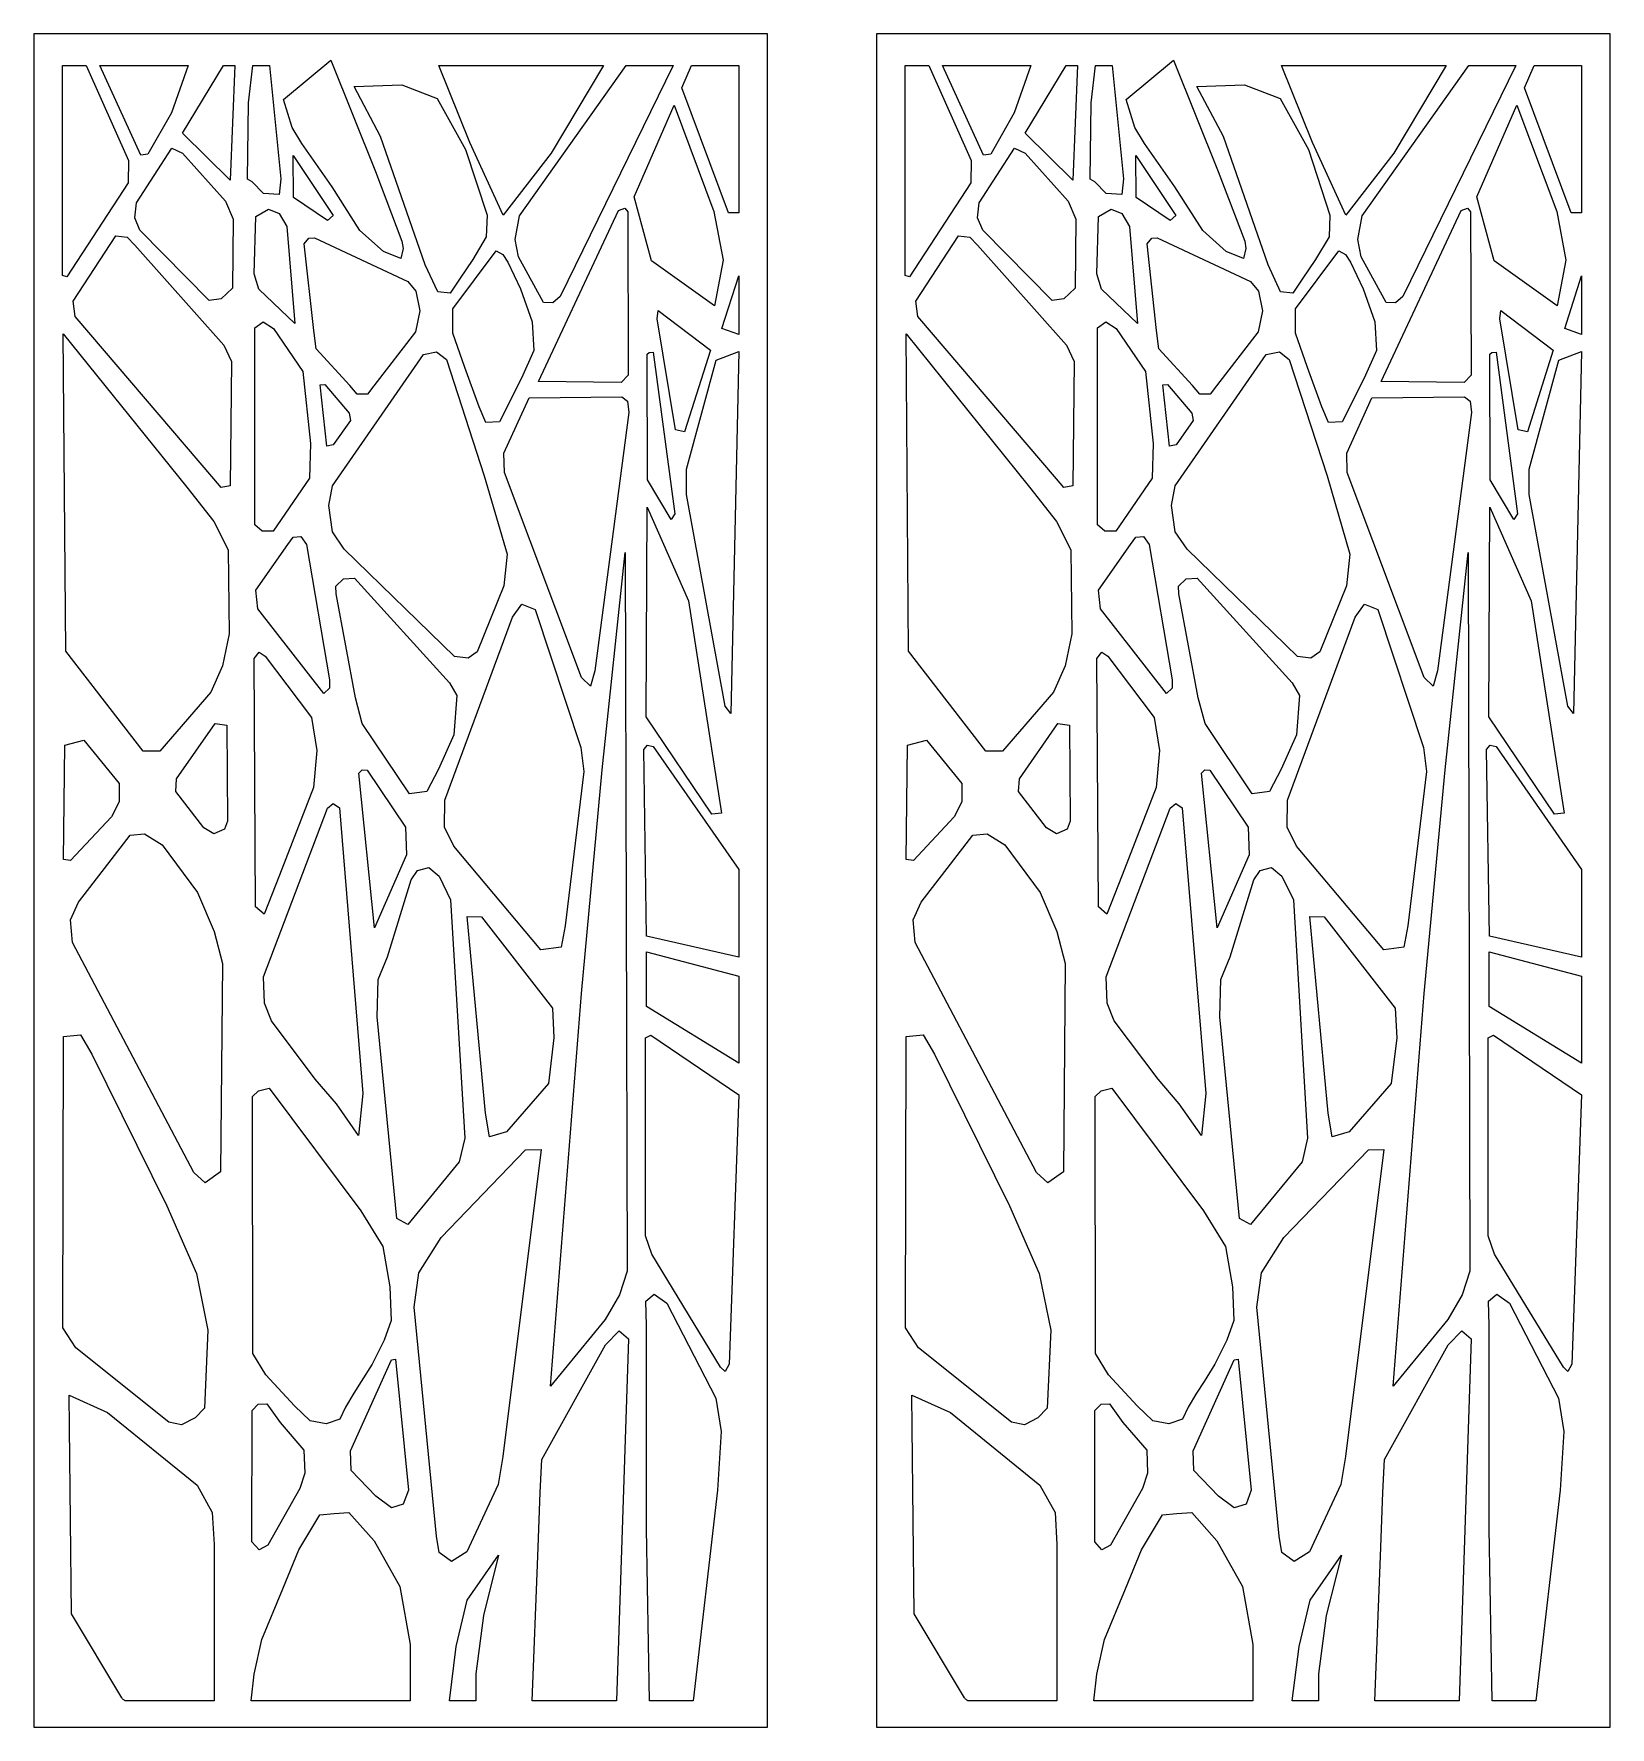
# Model space of a CAD drawing. Header units: centimetres. Extents: x -9.7 to 7.7, y -9.4 to 9.2.
import ezdxf

# ---------------------------------------------------------------- set-up
doc = ezdxf.new("R2010")
doc.units = ezdxf.units.CM
doc.header["$MEASUREMENT"] = 0
doc.layers.add('layer 1', color=7, linetype='Continuous')

msp = doc.modelspace()

# ---------------------------------------------------------------- linework, layer by layer
at = {"layer": 'layer 1', "color": 242, "lineweight": 9}
for points, knots in [([(-9.65823, 9.21635), (-9.65823, 9.21635), (-1.57947, 9.21635), (-1.57947, 9.21635), (-1.57947, 9.21635), (-1.57947, 9.21635), (-1.57947, -9.42691), (-1.57947, -9.42691), (-1.57947, -9.42691), (-1.57947, -9.42691), (-9.65823, -9.42691), (-9.65823, -9.42691), (-9.65823, -9.42691), (-9.65823, -9.42691), (-9.65823, 9.21635), (-9.65823, 9.21635)], [0, 0, 0, 0, 0.2, 0.2, 0.2, 0.2, 0.4, 0.4, 0.4, 0.4, 0.6, 0.6, 0.6, 0.6, 1, 1, 1, 1]), ([(-9.34237, 6.55667), (-9.34237, 6.55667), (-9.29497, 6.54298), (-9.29497, 6.54298), (-9.29497, 6.54298), (-9.29497, 6.54298), (-8.62067, 7.57758), (-8.62067, 7.57758), (-8.62067, 7.57758), (-8.62067, 7.57758), (-8.6154, 7.82383), (-8.6154, 7.82383), (-8.6154, 7.82383), (-8.6154, 7.82383), (-9.08368, 8.86709), (-9.08368, 8.86709), (-9.08368, 8.86709), (-9.08368, 8.86709), (-9.34237, 8.86709), (-9.34237, 8.86709), (-9.34237, 8.86709), (-9.34237, 8.86709), (-9.34237, 6.55667), (-9.34237, 6.55667)], [0, 0, 0, 0, 0.14285714, 0.14285714, 0.14285714, 0.14285714, 0.28571429, 0.28571429, 0.28571429, 0.28571429, 0.42857143, 0.42857143, 0.42857143, 0.42857143, 0.57142857, 0.57142857, 0.57142857, 0.57142857, 0.71428571, 0.71428571, 0.71428571, 0.71428571, 1, 1, 1, 1]), ([(-8.47933, 7.8807), (-8.47933, 7.8807), (-8.40148, 7.89032), (-8.40148, 7.89032), (-8.40148, 7.89032), (-8.40148, 7.89032), (-8.14199, 8.34746), (-8.14199, 8.34746), (-8.14199, 8.34746), (-8.14199, 8.34746), (-7.9596, 8.86709), (-7.9596, 8.86709), (-7.9596, 8.86709), (-7.9596, 8.86709), (-8.93226, 8.86709), (-8.93226, 8.86709), (-8.93226, 8.86709), (-8.93226, 8.86709), (-8.47933, 7.8807), (-8.47933, 7.8807)], [0, 0, 0, 0, 0.16666667, 0.16666667, 0.16666667, 0.16666667, 0.33333333, 0.33333333, 0.33333333, 0.33333333, 0.5, 0.5, 0.5, 0.5, 0.66666667, 0.66666667, 0.66666667, 0.66666667, 1, 1, 1, 1]), ([(-7.49592, 7.60648), (-7.49592, 7.60648), (-7.44561, 8.86709), (-7.44561, 8.86709), (-7.44561, 8.86709), (-7.44561, 8.86709), (-7.57093, 8.86709), (-7.57093, 8.86709), (-7.57093, 8.86709), (-7.57093, 8.86709), (-8.0223, 8.12136), (-8.0223, 8.12136), (-8.0223, 8.12136), (-8.0223, 8.12136), (-7.49592, 7.60648), (-7.49592, 7.60648)], [0, 0, 0, 0, 0.2, 0.2, 0.2, 0.2, 0.4, 0.4, 0.4, 0.4, 0.6, 0.6, 0.6, 0.6, 1, 1, 1, 1]), ([(-7.12892, 7.45731), (-7.12892, 7.45731), (-6.95841, 7.44768), (-6.95841, 7.44768), (-6.95841, 7.44768), (-6.95841, 7.44768), (-6.93988, 7.62091), (-6.93988, 7.62091), (-6.93988, 7.62091), (-6.93988, 7.62091), (-7.06243, 8.86709), (-7.06243, 8.86709), (-7.06243, 8.86709), (-7.06243, 8.86709), (-7.24632, 8.86709), (-7.24632, 8.86709), (-7.24632, 8.86709), (-7.24632, 8.86709), (-7.29573, 8.45821), (-7.29573, 8.45821), (-7.29573, 8.45821), (-7.29573, 8.45821), (-7.30685, 7.61611), (-7.30685, 7.61611), (-7.30685, 7.61611), (-7.30685, 7.61611), (-7.25496, 7.58722), (-7.25496, 7.58722), (-7.25496, 7.58722), (-7.25496, 7.58722), (-7.12892, 7.45731), (-7.12892, 7.45731)], [0, 0, 0, 0, 0.11111111, 0.11111111, 0.11111111, 0.11111111, 0.22222222, 0.22222222, 0.22222222, 0.22222222, 0.33333333, 0.33333333, 0.33333333, 0.33333333, 0.44444444, 0.44444444, 0.44444444, 0.44444444, 0.55555556, 0.55555556, 0.55555556, 0.55555556, 0.66666667, 0.66666667, 0.66666667, 0.66666667, 0.77777778, 0.77777778, 0.77777778, 0.77777778, 1, 1, 1, 1]), ([(-5.61796, 6.74185), (-5.61796, 6.74185), (-5.58996, 6.85434), (-5.58996, 6.85434), (-5.58996, 6.85434), (-5.58996, 6.85434), (-5.60406, 6.93368), (-5.60406, 6.93368), (-5.60406, 6.93368), (-5.60406, 6.93368), (-5.89556, 7.7027), (-5.89556, 7.7027), (-5.89556, 7.7027), (-5.89556, 7.7027), (-6.38723, 8.92776), (-6.38723, 8.92776), (-6.38723, 8.92776), (-6.38723, 8.92776), (-6.90931, 8.49518), (-6.90931, 8.49518), (-6.90931, 8.49518), (-6.90931, 8.49518), (-6.81318, 8.18596), (-6.81318, 8.18596), (-6.81318, 8.18596), (-6.81318, 8.18596), (-6.70735, 8.00805), (-6.70735, 8.00805), (-6.70735, 8.00805), (-6.70735, 8.00805), (-6.37261, 7.53188), (-6.37261, 7.53188), (-6.37261, 7.53188), (-6.37261, 7.53188), (-6.06666, 7.05241), (-6.06666, 7.05241), (-6.06666, 7.05241), (-6.06666, 7.05241), (-5.80794, 6.82175), (-5.80794, 6.82175), (-5.80794, 6.82175), (-5.80794, 6.82175), (-5.61796, 6.74185), (-5.61796, 6.74185)], [0, 0, 0, 0, 0.08333333, 0.08333333, 0.08333333, 0.08333333, 0.16666667, 0.16666667, 0.16666667, 0.16666667, 0.25, 0.25, 0.25, 0.25, 0.33333333, 0.33333333, 0.33333333, 0.33333333, 0.41666667, 0.41666667, 0.41666667, 0.41666667, 0.5, 0.5, 0.5, 0.5, 0.58333333, 0.58333333, 0.58333333, 0.58333333, 0.66666667, 0.66666667, 0.66666667, 0.66666667, 0.75, 0.75, 0.75, 0.75, 0.83333333, 0.83333333, 0.83333333, 0.83333333, 1, 1, 1, 1]), ([(-4.49014, 7.22022), (-4.49014, 7.22022), (-3.96271, 7.90396), (-3.96271, 7.90396), (-3.96271, 7.90396), (-3.96271, 7.90396), (-3.38563, 8.86709), (-3.38563, 8.86709), (-3.38563, 8.86709), (-3.38563, 8.86709), (-5.19944, 8.86709), (-5.19944, 8.86709), (-5.19944, 8.86709), (-5.19944, 8.86709), (-4.85798, 8.02057), (-4.85798, 8.02057), (-4.85798, 8.02057), (-4.85798, 8.02057), (-4.49014, 7.22022), (-4.49014, 7.22022)], [0, 0, 0, 0, 0.16666667, 0.16666667, 0.16666667, 0.16666667, 0.33333333, 0.33333333, 0.33333333, 0.33333333, 0.5, 0.5, 0.5, 0.5, 0.66666667, 0.66666667, 0.66666667, 0.66666667, 1, 1, 1, 1]), ([(-4.04552, 6.25991), (-4.04552, 6.25991), (-3.94414, 6.25406), (-3.94414, 6.25406), (-3.94414, 6.25406), (-3.94414, 6.25406), (-3.86074, 6.32426), (-3.86074, 6.32426), (-3.86074, 6.32426), (-3.86074, 6.32426), (-2.6175, 8.86709), (-2.6175, 8.86709), (-2.6175, 8.86709), (-2.6175, 8.86709), (-3.13687, 8.86709), (-3.13687, 8.86709), (-3.13687, 8.86709), (-3.13687, 8.86709), (-4.31083, 7.21466), (-4.31083, 7.21466), (-4.31083, 7.21466), (-4.31083, 7.21466), (-4.35691, 6.95289), (-4.35691, 6.95289), (-4.35691, 6.95289), (-4.35691, 6.95289), (-4.32038, 6.76296), (-4.32038, 6.76296), (-4.32038, 6.76296), (-4.32038, 6.76296), (-4.04552, 6.25991), (-4.04552, 6.25991)], [0, 0, 0, 0, 0.11111111, 0.11111111, 0.11111111, 0.11111111, 0.22222222, 0.22222222, 0.22222222, 0.22222222, 0.33333333, 0.33333333, 0.33333333, 0.33333333, 0.44444444, 0.44444444, 0.44444444, 0.44444444, 0.55555556, 0.55555556, 0.55555556, 0.55555556, 0.66666667, 0.66666667, 0.66666667, 0.66666667, 0.77777778, 0.77777778, 0.77777778, 0.77777778, 1, 1, 1, 1]), ([(-2.00856, 7.24634), (-2.00856, 7.24634), (-1.89532, 7.24634), (-1.89532, 7.24634), (-1.89532, 7.24634), (-1.89532, 7.24634), (-1.89532, 8.86709), (-1.89532, 8.86709), (-1.89532, 8.86709), (-1.89532, 8.86709), (-2.41695, 8.86709), (-2.41695, 8.86709), (-2.41695, 8.86709), (-2.41695, 8.86709), (-2.52381, 8.62176), (-2.52381, 8.62176), (-2.52381, 8.62176), (-2.52381, 8.62176), (-2.00856, 7.24634), (-2.00856, 7.24634)], [0, 0, 0, 0, 0.16666667, 0.16666667, 0.16666667, 0.16666667, 0.33333333, 0.33333333, 0.33333333, 0.33333333, 0.5, 0.5, 0.5, 0.5, 0.66666667, 0.66666667, 0.66666667, 0.66666667, 1, 1, 1, 1]), ([(-5.20987, 6.37657), (-5.20987, 6.37657), (-5.07235, 6.36283), (-5.07235, 6.36283), (-5.07235, 6.36283), (-5.07235, 6.36283), (-4.97182, 6.5139), (-4.97182, 6.5139), (-4.97182, 6.5139), (-4.97182, 6.5139), (-4.82371, 6.73363), (-4.82371, 6.73363), (-4.82371, 6.73363), (-4.82371, 6.73363), (-4.6756, 6.98082), (-4.6756, 6.98082), (-4.6756, 6.98082), (-4.6756, 6.98082), (-4.66503, 7.22118), (-4.66503, 7.22118), (-4.66503, 7.22118), (-4.66503, 7.22118), (-4.90308, 7.94219), (-4.90308, 7.94219), (-4.90308, 7.94219), (-4.90308, 7.94219), (-5.21516, 8.50526), (-5.21516, 8.50526), (-5.21516, 8.50526), (-5.21516, 8.50526), (-5.60663, 8.65633), (-5.60663, 8.65633), (-5.60663, 8.65633), (-5.60663, 8.65633), (-6.13031, 8.63572), (-6.13031, 8.63572), (-6.13031, 8.63572), (-6.13031, 8.63572), (-5.83936, 8.08639), (-5.83936, 8.08639), (-5.83936, 8.08639), (-5.83936, 8.08639), (-5.34742, 6.67184), (-5.34742, 6.67184), (-5.34742, 6.67184), (-5.34742, 6.67184), (-5.20987, 6.37657), (-5.20987, 6.37657)], [0, 0, 0, 0, 0.07692308, 0.07692308, 0.07692308, 0.07692308, 0.15384615, 0.15384615, 0.15384615, 0.15384615, 0.23076923, 0.23076923, 0.23076923, 0.23076923, 0.30769231, 0.30769231, 0.30769231, 0.30769231, 0.38461538, 0.38461538, 0.38461538, 0.38461538, 0.46153846, 0.46153846, 0.46153846, 0.46153846, 0.53846154, 0.53846154, 0.53846154, 0.53846154, 0.61538462, 0.61538462, 0.61538462, 0.61538462, 0.69230769, 0.69230769, 0.69230769, 0.69230769, 0.76923077, 0.76923077, 0.76923077, 0.76923077, 0.84615385, 0.84615385, 0.84615385, 0.84615385, 1, 1, 1, 1]), ([(-2.16366, 6.22215), (-2.16366, 6.22215), (-2.0676, 6.72506), (-2.0676, 6.72506), (-2.0676, 6.72506), (-2.0676, 6.72506), (-2.16799, 7.26166), (-2.16799, 7.26166), (-2.16799, 7.26166), (-2.16799, 7.26166), (-2.60648, 8.43195), (-2.60648, 8.43195), (-2.60648, 8.43195), (-2.60648, 8.43195), (-3.04619, 7.42232), (-3.04619, 7.42232), (-3.04619, 7.42232), (-3.04619, 7.42232), (-2.85524, 6.71852), (-2.85524, 6.71852), (-2.85524, 6.71852), (-2.85524, 6.71852), (-2.16366, 6.22215), (-2.16366, 6.22215)], [0, 0, 0, 0, 0.14285714, 0.14285714, 0.14285714, 0.14285714, 0.28571429, 0.28571429, 0.28571429, 0.28571429, 0.42857143, 0.42857143, 0.42857143, 0.42857143, 0.57142857, 0.57142857, 0.57142857, 0.57142857, 0.71428571, 0.71428571, 0.71428571, 0.71428571, 1, 1, 1, 1]), ([(-7.726, 6.28121), (-7.726, 6.28121), (-7.59626, 6.30046), (-7.59626, 6.30046), (-7.59626, 6.30046), (-7.59626, 6.30046), (-7.47022, 6.41594), (-7.47022, 6.41594), (-7.47022, 6.41594), (-7.47022, 6.41594), (-7.46279, 7.17624), (-7.46279, 7.17624), (-7.46279, 7.17624), (-7.46279, 7.17624), (-7.54807, 7.37353), (-7.54807, 7.37353), (-7.54807, 7.37353), (-7.54807, 7.37353), (-8.02279, 7.90438), (-8.02279, 7.90438), (-8.02279, 7.90438), (-8.02279, 7.90438), (-8.13773, 7.95732), (-8.13773, 7.95732), (-8.13773, 7.95732), (-8.13773, 7.95732), (-8.52694, 7.35581), (-8.52694, 7.35581), (-8.52694, 7.35581), (-8.52694, 7.35581), (-8.54549, 7.19222), (-8.54549, 7.19222), (-8.54549, 7.19222), (-8.54549, 7.19222), (-8.48962, 7.05595), (-8.48962, 7.05595), (-8.48962, 7.05595), (-8.48962, 7.05595), (-7.726, 6.28121), (-7.726, 6.28121)], [0, 0, 0, 0, 0.09090909, 0.09090909, 0.09090909, 0.09090909, 0.18181818, 0.18181818, 0.18181818, 0.18181818, 0.27272727, 0.27272727, 0.27272727, 0.27272727, 0.36363636, 0.36363636, 0.36363636, 0.36363636, 0.45454545, 0.45454545, 0.45454545, 0.45454545, 0.54545455, 0.54545455, 0.54545455, 0.54545455, 0.63636364, 0.63636364, 0.63636364, 0.63636364, 0.72727273, 0.72727273, 0.72727273, 0.72727273, 0.81818182, 0.81818182, 0.81818182, 0.81818182, 1, 1, 1, 1]), ([(-6.42362, 7.16193), (-6.42362, 7.16193), (-6.362, 7.21524), (-6.362, 7.21524), (-6.362, 7.21524), (-6.362, 7.21524), (-6.80215, 7.878), (-6.80215, 7.878), (-6.80215, 7.878), (-6.80215, 7.878), (-6.79921, 7.41331), (-6.79921, 7.41331), (-6.79921, 7.41331), (-6.79921, 7.41331), (-6.42362, 7.16193), (-6.42362, 7.16193)], [0, 0, 0, 0, 0.2, 0.2, 0.2, 0.2, 0.4, 0.4, 0.4, 0.4, 0.6, 0.6, 0.6, 0.6, 1, 1, 1, 1]), ([(-6.78401, 6.02575), (-6.78401, 6.02575), (-6.87299, 7.09402), (-6.87299, 7.09402), (-6.87299, 7.09402), (-6.87299, 7.09402), (-6.95825, 7.23838), (-6.95825, 7.23838), (-6.95825, 7.23838), (-6.95825, 7.23838), (-7.07316, 7.28648), (-7.07316, 7.28648), (-7.07316, 7.28648), (-7.07316, 7.28648), (-7.21401, 7.20469), (-7.21401, 7.20469), (-7.21401, 7.20469), (-7.21401, 7.20469), (-7.23256, 6.57432), (-7.23256, 6.57432), (-7.23256, 6.57432), (-7.23256, 6.57432), (-7.18067, 6.4059), (-7.18067, 6.4059), (-7.18067, 6.4059), (-7.18067, 6.4059), (-6.78401, 6.02575), (-6.78401, 6.02575)], [0, 0, 0, 0, 0.125, 0.125, 0.125, 0.125, 0.25, 0.25, 0.25, 0.25, 0.375, 0.375, 0.375, 0.375, 0.5, 0.5, 0.5, 0.5, 0.625, 0.625, 0.625, 0.625, 0.75, 0.75, 0.75, 0.75, 1, 1, 1, 1]), ([(-4.10175, 5.38881), (-4.10175, 5.38881), (-3.18865, 5.377), (-3.18865, 5.377), (-3.18865, 5.377), (-3.18865, 5.377), (-3.11142, 5.45956), (-3.11142, 5.45956), (-3.11142, 5.45956), (-3.11142, 5.45956), (-3.11596, 7.25815), (-3.11596, 7.25815), (-3.11596, 7.25815), (-3.11596, 7.25815), (-3.14863, 7.29747), (-3.14863, 7.29747), (-3.14863, 7.29747), (-3.14863, 7.29747), (-3.22045, 7.26993), (-3.22045, 7.26993), (-3.22045, 7.26993), (-3.22045, 7.26993), (-4.10175, 5.38881), (-4.10175, 5.38881)], [0, 0, 0, 0, 0.14285714, 0.14285714, 0.14285714, 0.14285714, 0.28571429, 0.28571429, 0.28571429, 0.28571429, 0.42857143, 0.42857143, 0.42857143, 0.42857143, 0.57142857, 0.57142857, 0.57142857, 0.57142857, 0.71428571, 0.71428571, 0.71428571, 0.71428571, 1, 1, 1, 1]), ([(-7.59593, 4.22306), (-7.59593, 4.22306), (-7.4972, 4.24162), (-7.4972, 4.24162), (-7.4972, 4.24162), (-7.4972, 4.24162), (-7.48139, 5.60951), (-7.48139, 5.60951), (-7.48139, 5.60951), (-7.48139, 5.60951), (-7.56569, 5.78735), (-7.56569, 5.78735), (-7.56569, 5.78735), (-7.56569, 5.78735), (-8.54621, 6.88928), (-8.54621, 6.88928), (-8.54621, 6.88928), (-8.54621, 6.88928), (-8.63051, 6.97819), (-8.63051, 6.97819), (-8.63051, 6.97819), (-8.63051, 6.97819), (-8.75697, 6.99186), (-8.75697, 6.99186), (-8.75697, 6.99186), (-8.75697, 6.99186), (-9.2259, 6.27371), (-9.2259, 6.27371), (-9.2259, 6.27371), (-9.2259, 6.27371), (-9.20481, 6.10274), (-9.20481, 6.10274), (-9.20481, 6.10274), (-9.20481, 6.10274), (-7.67686, 4.3176), (-7.67686, 4.3176), (-7.67686, 4.3176), (-7.67686, 4.3176), (-7.59593, 4.22306), (-7.59593, 4.22306)], [0, 0, 0, 0, 0.09090909, 0.09090909, 0.09090909, 0.09090909, 0.18181818, 0.18181818, 0.18181818, 0.18181818, 0.27272727, 0.27272727, 0.27272727, 0.27272727, 0.36363636, 0.36363636, 0.36363636, 0.36363636, 0.45454545, 0.45454545, 0.45454545, 0.45454545, 0.54545455, 0.54545455, 0.54545455, 0.54545455, 0.63636364, 0.63636364, 0.63636364, 0.63636364, 0.72727273, 0.72727273, 0.72727273, 0.72727273, 0.81818182, 0.81818182, 0.81818182, 0.81818182, 1, 1, 1, 1]), ([(-6.09797, 5.24865), (-6.09797, 5.24865), (-5.98534, 5.24865), (-5.98534, 5.24865), (-5.98534, 5.24865), (-5.98534, 5.24865), (-5.91496, 5.34001), (-5.91496, 5.34001), (-5.91496, 5.34001), (-5.91496, 5.34001), (-5.45511, 5.93696), (-5.45511, 5.93696), (-5.45511, 5.93696), (-5.45511, 5.93696), (-5.40818, 6.16841), (-5.40818, 6.16841), (-5.40818, 6.16841), (-5.40818, 6.16841), (-5.45043, 6.3816), (-5.45043, 6.3816), (-5.45043, 6.3816), (-5.45043, 6.3816), (-5.53958, 6.49125), (-5.53958, 6.49125), (-5.53958, 6.49125), (-5.53958, 6.49125), (-6.5672, 6.97244), (-6.5672, 6.97244), (-6.5672, 6.97244), (-6.5672, 6.97244), (-6.62812, 6.96569), (-6.62812, 6.96569), (-6.62812, 6.96569), (-6.62812, 6.96569), (-6.67981, 6.90544), (-6.67981, 6.90544), (-6.67981, 6.90544), (-6.67981, 6.90544), (-6.57658, 5.94913), (-6.57658, 5.94913), (-6.57658, 5.94913), (-6.57658, 5.94913), (-6.54843, 5.74812), (-6.54843, 5.74812), (-6.54843, 5.74812), (-6.54843, 5.74812), (-6.17773, 5.34611), (-6.17773, 5.34611), (-6.17773, 5.34611), (-6.17773, 5.34611), (-6.09797, 5.24865), (-6.09797, 5.24865)], [0, 0, 0, 0, 0.07142857, 0.07142857, 0.07142857, 0.07142857, 0.14285714, 0.14285714, 0.14285714, 0.14285714, 0.21428571, 0.21428571, 0.21428571, 0.21428571, 0.28571429, 0.28571429, 0.28571429, 0.28571429, 0.35714286, 0.35714286, 0.35714286, 0.35714286, 0.42857143, 0.42857143, 0.42857143, 0.42857143, 0.5, 0.5, 0.5, 0.5, 0.57142857, 0.57142857, 0.57142857, 0.57142857, 0.64285714, 0.64285714, 0.64285714, 0.64285714, 0.71428571, 0.71428571, 0.71428571, 0.71428571, 0.78571429, 0.78571429, 0.78571429, 0.78571429, 0.85714286, 0.85714286, 0.85714286, 0.85714286, 1, 1, 1, 1]), ([(-4.67993, 4.93883), (-4.67993, 4.93883), (-4.53182, 4.9457), (-4.53182, 4.9457), (-4.53182, 4.9457), (-4.53182, 4.9457), (-4.28848, 5.42636), (-4.28848, 5.42636), (-4.28848, 5.42636), (-4.28848, 5.42636), (-4.15094, 5.7285), (-4.15094, 5.7285), (-4.15094, 5.7285), (-4.15094, 5.7285), (-4.1721, 6.04437), (-4.1721, 6.04437), (-4.1721, 6.04437), (-4.1721, 6.04437), (-4.29908, 6.40832), (-4.29908, 6.40832), (-4.29908, 6.40832), (-4.29908, 6.40832), (-4.43718, 6.70185), (-4.43718, 6.70185), (-4.43718, 6.70185), (-4.43718, 6.70185), (-4.4948, 6.78599), (-4.4948, 6.78599), (-4.4948, 6.78599), (-4.4948, 6.78599), (-4.56599, 6.82673), (-4.56599, 6.82673), (-4.56599, 6.82673), (-4.56599, 6.82673), (-5.04493, 6.18858), (-5.04493, 6.18858), (-5.04493, 6.18858), (-5.04493, 6.18858), (-5.04493, 5.92077), (-5.04493, 5.92077), (-5.04493, 5.92077), (-5.04493, 5.92077), (-4.91267, 5.54309), (-4.91267, 5.54309), (-4.91267, 5.54309), (-4.91267, 5.54309), (-4.75399, 5.11051), (-4.75399, 5.11051), (-4.75399, 5.11051), (-4.75399, 5.11051), (-4.67993, 4.93883), (-4.67993, 4.93883)], [0, 0, 0, 0, 0.07142857, 0.07142857, 0.07142857, 0.07142857, 0.14285714, 0.14285714, 0.14285714, 0.14285714, 0.21428571, 0.21428571, 0.21428571, 0.21428571, 0.28571429, 0.28571429, 0.28571429, 0.28571429, 0.35714286, 0.35714286, 0.35714286, 0.35714286, 0.42857143, 0.42857143, 0.42857143, 0.42857143, 0.5, 0.5, 0.5, 0.5, 0.57142857, 0.57142857, 0.57142857, 0.57142857, 0.64285714, 0.64285714, 0.64285714, 0.64285714, 0.71428571, 0.71428571, 0.71428571, 0.71428571, 0.78571429, 0.78571429, 0.78571429, 0.78571429, 0.85714286, 0.85714286, 0.85714286, 0.85714286, 1, 1, 1, 1]), ([(-1.89532, 5.90706), (-1.89532, 5.90706), (-1.89532, 6.55201), (-1.89532, 6.55201), (-1.89532, 6.55201), (-1.89532, 6.55201), (-2.08008, 5.97302), (-2.08008, 5.97302), (-2.08008, 5.97302), (-2.08008, 5.97302), (-1.89532, 5.90706), (-1.89532, 5.90706)], [0, 0, 0, 0, 0.25, 0.25, 0.25, 0.25, 0.5, 0.5, 0.5, 0.5, 1, 1, 1, 1]), ([(-2.59303, 4.85721), (-2.59303, 4.85721), (-2.49117, 4.83516), (-2.49117, 4.83516), (-2.49117, 4.83516), (-2.49117, 4.83516), (-2.2054, 5.73504), (-2.2054, 5.73504), (-2.2054, 5.73504), (-2.2054, 5.73504), (-2.7826, 6.17212), (-2.7826, 6.17212), (-2.7826, 6.17212), (-2.7826, 6.17212), (-2.79392, 6.0803), (-2.79392, 6.0803), (-2.79392, 6.0803), (-2.79392, 6.0803), (-2.59303, 4.85721), (-2.59303, 4.85721)], [0, 0, 0, 0, 0.16666667, 0.16666667, 0.16666667, 0.16666667, 0.33333333, 0.33333333, 0.33333333, 0.33333333, 0.5, 0.5, 0.5, 0.5, 0.66666667, 0.66666667, 0.66666667, 0.66666667, 1, 1, 1, 1]), ([(-7.22344, 3.81015), (-7.22344, 3.81015), (-7.1444, 3.74175), (-7.1444, 3.74175), (-7.1444, 3.74175), (-7.1444, 3.74175), (-7.0232, 3.74175), (-7.0232, 3.74175), (-7.0232, 3.74175), (-7.0232, 3.74175), (-6.62277, 4.32312), (-6.62277, 4.32312), (-6.62277, 4.32312), (-6.62277, 4.32312), (-6.61224, 4.70612), (-6.61224, 4.70612), (-6.61224, 4.70612), (-6.61224, 4.70612), (-6.69654, 5.49951), (-6.69654, 5.49951), (-6.69654, 5.49951), (-6.69654, 5.49951), (-7.01794, 5.97143), (-7.01794, 5.97143), (-7.01794, 5.97143), (-7.01794, 5.97143), (-7.13385, 6.04668), (-7.13385, 6.04668), (-7.13385, 6.04668), (-7.13385, 6.04668), (-7.22344, 5.97828), (-7.22344, 5.97828), (-7.22344, 5.97828), (-7.22344, 5.97828), (-7.22344, 3.81015), (-7.22344, 3.81015)], [0, 0, 0, 0, 0.1, 0.1, 0.1, 0.1, 0.2, 0.2, 0.2, 0.2, 0.3, 0.3, 0.3, 0.3, 0.4, 0.4, 0.4, 0.4, 0.5, 0.5, 0.5, 0.5, 0.6, 0.6, 0.6, 0.6, 0.7, 0.7, 0.7, 0.7, 0.8, 0.8, 0.8, 0.8, 1, 1, 1, 1]), ([(-9.3058, 2.42002), (-9.3058, 2.42002), (-8.45602, 1.3197), (-8.45602, 1.3197), (-8.45602, 1.3197), (-8.45602, 1.3197), (-8.27159, 1.3197), (-8.27159, 1.3197), (-8.27159, 1.3197), (-8.27159, 1.3197), (-7.71101, 1.96705), (-7.71101, 1.96705), (-7.71101, 1.96705), (-7.71101, 1.96705), (-7.58152, 2.26001), (-7.58152, 2.26001), (-7.58152, 2.26001), (-7.58152, 2.26001), (-7.50754, 2.61058), (-7.50754, 2.61058), (-7.50754, 2.61058), (-7.50754, 2.61058), (-7.51894, 3.53676), (-7.51894, 3.53676), (-7.51894, 3.53676), (-7.51894, 3.53676), (-7.6759, 3.84724), (-7.6759, 3.84724), (-7.6759, 3.84724), (-7.6759, 3.84724), (-7.97485, 4.22562), (-7.97485, 4.22562), (-7.97485, 4.22562), (-7.97485, 4.22562), (-9.33416, 5.91246), (-9.33416, 5.91246), (-9.33416, 5.91246), (-9.33416, 5.91246), (-9.3058, 2.42002), (-9.3058, 2.42002)], [0, 0, 0, 0, 0.09090909, 0.09090909, 0.09090909, 0.09090909, 0.18181818, 0.18181818, 0.18181818, 0.18181818, 0.27272727, 0.27272727, 0.27272727, 0.27272727, 0.36363636, 0.36363636, 0.36363636, 0.36363636, 0.45454545, 0.45454545, 0.45454545, 0.45454545, 0.54545455, 0.54545455, 0.54545455, 0.54545455, 0.63636364, 0.63636364, 0.63636364, 0.63636364, 0.72727273, 0.72727273, 0.72727273, 0.72727273, 0.81818182, 0.81818182, 0.81818182, 0.81818182, 1, 1, 1, 1]), ([(-5.02402, 2.36259), (-5.02402, 2.36259), (-4.87411, 2.34173), (-4.87411, 2.34173), (-4.87411, 2.34173), (-4.87411, 2.34173), (-4.77776, 2.41122), (-4.77776, 2.41122), (-4.77776, 2.41122), (-4.77776, 2.41122), (-4.48332, 3.14089), (-4.48332, 3.14089), (-4.48332, 3.14089), (-4.48332, 3.14089), (-4.44586, 3.48834), (-4.44586, 3.48834), (-4.44586, 3.48834), (-4.44586, 3.48834), (-4.69744, 4.3518), (-4.69744, 4.3518), (-4.69744, 4.3518), (-4.69744, 4.3518), (-5.11547, 5.63062), (-5.11547, 5.63062), (-5.11547, 5.63062), (-5.11547, 5.63062), (-5.22254, 5.71399), (-5.22254, 5.71399), (-5.22254, 5.71399), (-5.22254, 5.71399), (-5.36706, 5.68622), (-5.36706, 5.68622), (-5.36706, 5.68622), (-5.36706, 5.68622), (-6.36812, 4.24078), (-6.36812, 4.24078), (-6.36812, 4.24078), (-6.36812, 4.24078), (-6.41096, 4.02536), (-6.41096, 4.02536), (-6.41096, 4.02536), (-6.41096, 4.02536), (-6.36812, 3.73351), (-6.36812, 3.73351), (-6.36812, 3.73351), (-6.36812, 3.73351), (-6.23919, 3.54393), (-6.23919, 3.54393), (-6.23919, 3.54393), (-6.23919, 3.54393), (-5.02402, 2.36259), (-5.02402, 2.36259)], [0, 0, 0, 0, 0.07142857, 0.07142857, 0.07142857, 0.07142857, 0.14285714, 0.14285714, 0.14285714, 0.14285714, 0.21428571, 0.21428571, 0.21428571, 0.21428571, 0.28571429, 0.28571429, 0.28571429, 0.28571429, 0.35714286, 0.35714286, 0.35714286, 0.35714286, 0.42857143, 0.42857143, 0.42857143, 0.42857143, 0.5, 0.5, 0.5, 0.5, 0.57142857, 0.57142857, 0.57142857, 0.57142857, 0.64285714, 0.64285714, 0.64285714, 0.64285714, 0.71428571, 0.71428571, 0.71428571, 0.71428571, 0.78571429, 0.78571429, 0.78571429, 0.78571429, 0.85714286, 0.85714286, 0.85714286, 0.85714286, 1, 1, 1, 1]), ([(-2.64122, 3.86921), (-2.64122, 3.86921), (-2.59869, 3.93084), (-2.59869, 3.93084), (-2.59869, 3.93084), (-2.59869, 3.93084), (-2.83652, 5.71104), (-2.83652, 5.71104), (-2.83652, 5.71104), (-2.83652, 5.71104), (-2.88097, 5.70941), (-2.88097, 5.70941), (-2.88097, 5.70941), (-2.88097, 5.70941), (-2.90453, 5.69008), (-2.90453, 5.69008), (-2.90453, 5.69008), (-2.90453, 5.69008), (-2.89971, 4.30496), (-2.89971, 4.30496), (-2.89971, 4.30496), (-2.89971, 4.30496), (-2.64122, 3.86921), (-2.64122, 3.86921)], [0, 0, 0, 0, 0.14285714, 0.14285714, 0.14285714, 0.14285714, 0.28571429, 0.28571429, 0.28571429, 0.28571429, 0.42857143, 0.42857143, 0.42857143, 0.42857143, 0.57142857, 0.57142857, 0.57142857, 0.57142857, 0.71428571, 0.71428571, 0.71428571, 0.71428571, 1, 1, 1, 1]), ([(-2.04483, 1.81344), (-2.04483, 1.81344), (-1.98311, 1.73198), (-1.98311, 1.73198), (-1.98311, 1.73198), (-1.98311, 1.73198), (-1.89532, 5.71916), (-1.89532, 5.71916), (-1.89532, 5.71916), (-1.89532, 5.71916), (-2.14468, 5.62203), (-2.14468, 5.62203), (-2.14468, 5.62203), (-2.14468, 5.62203), (-2.47213, 4.42505), (-2.47213, 4.42505), (-2.47213, 4.42505), (-2.47213, 4.42505), (-2.47213, 4.14479), (-2.47213, 4.14479), (-2.47213, 4.14479), (-2.47213, 4.14479), (-2.04483, 1.81344), (-2.04483, 1.81344)], [0, 0, 0, 0, 0.14285714, 0.14285714, 0.14285714, 0.14285714, 0.28571429, 0.28571429, 0.28571429, 0.28571429, 0.42857143, 0.42857143, 0.42857143, 0.42857143, 0.57142857, 0.57142857, 0.57142857, 0.57142857, 0.71428571, 0.71428571, 0.71428571, 0.71428571, 1, 1, 1, 1]), ([(-6.43179, 4.67741), (-6.43179, 4.67741), (-6.36039, 4.69115), (-6.36039, 4.69115), (-6.36039, 4.69115), (-6.36039, 4.69115), (-6.17263, 4.95892), (-6.17263, 4.95892), (-6.17263, 4.95892), (-6.17263, 4.95892), (-6.18585, 5.04132), (-6.18585, 5.04132), (-6.18585, 5.04132), (-6.18585, 5.04132), (-6.45284, 5.35642), (-6.45284, 5.35642), (-6.45284, 5.35642), (-6.45284, 5.35642), (-6.50585, 5.35372), (-6.50585, 5.35372), (-6.50585, 5.35372), (-6.50585, 5.35372), (-6.43179, 4.67741), (-6.43179, 4.67741)], [0, 0, 0, 0, 0.14285714, 0.14285714, 0.14285714, 0.14285714, 0.28571429, 0.28571429, 0.28571429, 0.28571429, 0.42857143, 0.42857143, 0.42857143, 0.42857143, 0.57142857, 0.57142857, 0.57142857, 0.57142857, 0.71428571, 0.71428571, 0.71428571, 0.71428571, 1, 1, 1, 1]), ([(-3.62875, 2.13025), (-3.62875, 2.13025), (-3.52894, 2.03519), (-3.52894, 2.03519), (-3.52894, 2.03519), (-3.52894, 2.03519), (-3.48133, 2.20288), (-3.48133, 2.20288), (-3.48133, 2.20288), (-3.48133, 2.20288), (-3.10472, 5.04644), (-3.10472, 5.04644), (-3.10472, 5.04644), (-3.10472, 5.04644), (-3.12162, 5.17201), (-3.12162, 5.17201), (-3.12162, 5.17201), (-3.12162, 5.17201), (-3.18201, 5.21925), (-3.18201, 5.21925), (-3.18201, 5.21925), (-3.18201, 5.21925), (-4.20497, 5.2078), (-4.20497, 5.2078), (-4.20497, 5.2078), (-4.20497, 5.2078), (-4.48111, 4.59835), (-4.48111, 4.59835), (-4.48111, 4.59835), (-4.48111, 4.59835), (-4.47485, 4.38682), (-4.47485, 4.38682), (-4.47485, 4.38682), (-4.47485, 4.38682), (-3.62875, 2.13025), (-3.62875, 2.13025)], [0, 0, 0, 0, 0.1, 0.1, 0.1, 0.1, 0.2, 0.2, 0.2, 0.2, 0.3, 0.3, 0.3, 0.3, 0.4, 0.4, 0.4, 0.4, 0.5, 0.5, 0.5, 0.5, 0.6, 0.6, 0.6, 0.6, 0.7, 0.7, 0.7, 0.7, 0.8, 0.8, 0.8, 0.8, 1, 1, 1, 1]), ([(-2.19329, 0.62604), (-2.19329, 0.62604), (-2.08462, 0.63433), (-2.08462, 0.63433), (-2.08462, 0.63433), (-2.08462, 0.63433), (-2.44901, 2.9746), (-2.44901, 2.9746), (-2.44901, 2.9746), (-2.44901, 2.9746), (-2.90292, 4.00364), (-2.90292, 4.00364), (-2.90292, 4.00364), (-2.90292, 4.00364), (-2.9157, 1.69657), (-2.9157, 1.69657), (-2.9157, 1.69657), (-2.9157, 1.69657), (-2.19329, 0.62604), (-2.19329, 0.62604)], [0, 0, 0, 0, 0.16666667, 0.16666667, 0.16666667, 0.16666667, 0.33333333, 0.33333333, 0.33333333, 0.33333333, 0.5, 0.5, 0.5, 0.5, 0.66666667, 0.66666667, 0.66666667, 0.66666667, 1, 1, 1, 1]), ([(-6.46634, 1.95476), (-6.46634, 1.95476), (-6.40355, 2.01112), (-6.40355, 2.01112), (-6.40355, 2.01112), (-6.40355, 2.01112), (-6.40355, 2.10522), (-6.40355, 2.10522), (-6.40355, 2.10522), (-6.40355, 2.10522), (-6.65725, 3.59361), (-6.65725, 3.59361), (-6.65725, 3.59361), (-6.65725, 3.59361), (-6.71983, 3.68341), (-6.71983, 3.68341), (-6.71983, 3.68341), (-6.71983, 3.68341), (-6.80378, 3.67563), (-6.80378, 3.67563), (-6.80378, 3.67563), (-6.80378, 3.67563), (-6.86151, 3.59361), (-6.86151, 3.59361), (-6.86151, 3.59361), (-6.86151, 3.59361), (-7.21427, 3.09242), (-7.21427, 3.09242), (-7.21427, 3.09242), (-7.21427, 3.09242), (-7.19119, 2.88713), (-7.19119, 2.88713), (-7.19119, 2.88713), (-7.19119, 2.88713), (-6.46634, 1.95476), (-6.46634, 1.95476)], [0, 0, 0, 0, 0.1, 0.1, 0.1, 0.1, 0.2, 0.2, 0.2, 0.2, 0.3, 0.3, 0.3, 0.3, 0.4, 0.4, 0.4, 0.4, 0.5, 0.5, 0.5, 0.5, 0.6, 0.6, 0.6, 0.6, 0.7, 0.7, 0.7, 0.7, 0.8, 0.8, 0.8, 0.8, 1, 1, 1, 1]), ([(-3.36574, -4.93737), (-3.36574, -4.93737), (-3.20732, -4.6689), (-3.20732, -4.6689), (-3.20732, -4.6689), (-3.20732, -4.6689), (-3.12372, -4.40613), (-3.12372, -4.40613), (-3.12372, -4.40613), (-3.12372, -4.40613), (-3.14469, 3.50673), (-3.14469, 3.50673), (-3.14469, 3.50673), (-3.14469, 3.50673), (-3.39804, 1.11336), (-3.39804, 1.11336), (-3.39804, 1.11336), (-3.39804, 1.11336), (-3.62817, -1.35018), (-3.62817, -1.35018), (-3.62817, -1.35018), (-3.62817, -1.35018), (-3.9686, -5.67428), (-3.9686, -5.67428), (-3.9686, -5.67428), (-3.9686, -5.67428), (-3.36574, -4.93737), (-3.36574, -4.93737)], [0, 0, 0, 0, 0.125, 0.125, 0.125, 0.125, 0.25, 0.25, 0.25, 0.25, 0.375, 0.375, 0.375, 0.375, 0.5, 0.5, 0.5, 0.5, 0.625, 0.625, 0.625, 0.625, 0.75, 0.75, 0.75, 0.75, 1, 1, 1, 1]), ([(-5.52109, 0.84719), (-5.52109, 0.84719), (-5.32989, 0.87331), (-5.32989, 0.87331), (-5.32989, 0.87331), (-5.32989, 0.87331), (-5.20245, 1.12148), (-5.20245, 1.12148), (-5.20245, 1.12148), (-5.20245, 1.12148), (-5.03473, 1.50031), (-5.03473, 1.50031), (-5.03473, 1.50031), (-5.03473, 1.50031), (-5.00118, 1.93138), (-5.00118, 1.93138), (-5.00118, 1.93138), (-5.00118, 1.93138), (-5.08232, 2.07274), (-5.08232, 2.07274), (-5.08232, 2.07274), (-5.08232, 2.07274), (-6.12882, 3.22224), (-6.12882, 3.22224), (-6.12882, 3.22224), (-6.12882, 3.22224), (-6.24957, 3.21788), (-6.24957, 3.21788), (-6.24957, 3.21788), (-6.24957, 3.21788), (-6.33197, 3.13589), (-6.33197, 3.13589), (-6.33197, 3.13589), (-6.33197, 3.13589), (-6.33027, 3.0511), (-6.33027, 3.0511), (-6.33027, 3.0511), (-6.33027, 3.0511), (-6.1148, 1.90524), (-6.1148, 1.90524), (-6.1148, 1.90524), (-6.1148, 1.90524), (-6.041, 1.62223), (-6.041, 1.62223), (-6.041, 1.62223), (-6.041, 1.62223), (-5.52109, 0.84719), (-5.52109, 0.84719)], [0, 0, 0, 0, 0.07692308, 0.07692308, 0.07692308, 0.07692308, 0.15384615, 0.15384615, 0.15384615, 0.15384615, 0.23076923, 0.23076923, 0.23076923, 0.23076923, 0.30769231, 0.30769231, 0.30769231, 0.30769231, 0.38461538, 0.38461538, 0.38461538, 0.38461538, 0.46153846, 0.46153846, 0.46153846, 0.46153846, 0.53846154, 0.53846154, 0.53846154, 0.53846154, 0.61538462, 0.61538462, 0.61538462, 0.61538462, 0.69230769, 0.69230769, 0.69230769, 0.69230769, 0.76923077, 0.76923077, 0.76923077, 0.76923077, 0.84615385, 0.84615385, 0.84615385, 0.84615385, 1, 1, 1, 1]), ([(-4.07313, -0.86684), (-4.07313, -0.86684), (-3.85239, -0.83793), (-3.85239, -0.83793), (-3.85239, -0.83793), (-3.85239, -0.83793), (-3.80862, -0.60354), (-3.80862, -0.60354), (-3.80862, -0.60354), (-3.80862, -0.60354), (-3.6007, 1.09401), (-3.6007, 1.09401), (-3.6007, 1.09401), (-3.6007, 1.09401), (-3.63354, 1.35869), (-3.63354, 1.35869), (-3.63354, 1.35869), (-3.63354, 1.35869), (-4.13692, 2.87868), (-4.13692, 2.87868), (-4.13692, 2.87868), (-4.13692, 2.87868), (-4.28467, 2.93551), (-4.28467, 2.93551), (-4.28467, 2.93551), (-4.28467, 2.93551), (-4.38861, 2.79345), (-4.38861, 2.79345), (-4.38861, 2.79345), (-4.38861, 2.79345), (-5.132, 0.778), (-5.132, 0.778), (-5.132, 0.778), (-5.132, 0.778), (-5.13731, 0.4807), (-5.13731, 0.4807), (-5.13731, 0.4807), (-5.13731, 0.4807), (-5.03361, 0.27432), (-5.03361, 0.27432), (-5.03361, 0.27432), (-5.03361, 0.27432), (-4.07313, -0.86684), (-4.07313, -0.86684)], [0, 0, 0, 0, 0.08333333, 0.08333333, 0.08333333, 0.08333333, 0.16666667, 0.16666667, 0.16666667, 0.16666667, 0.25, 0.25, 0.25, 0.25, 0.33333333, 0.33333333, 0.33333333, 0.33333333, 0.41666667, 0.41666667, 0.41666667, 0.41666667, 0.5, 0.5, 0.5, 0.5, 0.58333333, 0.58333333, 0.58333333, 0.58333333, 0.66666667, 0.66666667, 0.66666667, 0.66666667, 0.75, 0.75, 0.75, 0.75, 0.83333333, 0.83333333, 0.83333333, 0.83333333, 1, 1, 1, 1]), ([(-7.21599, -0.39606), (-7.21599, -0.39606), (-7.12147, -0.47417), (-7.12147, -0.47417), (-7.12147, -0.47417), (-7.12147, -0.47417), (-6.95259, -0.04596), (-6.95259, -0.04596), (-6.95259, -0.04596), (-6.95259, -0.04596), (-6.57767, 0.91955), (-6.57767, 0.91955), (-6.57767, 0.91955), (-6.57767, 0.91955), (-6.54138, 1.32771), (-6.54138, 1.32771), (-6.54138, 1.32771), (-6.54138, 1.32771), (-6.60186, 1.68879), (-6.60186, 1.68879), (-6.60186, 1.68879), (-6.60186, 1.68879), (-6.87397, 2.04988), (-6.87397, 2.04988), (-6.87397, 2.04988), (-6.87397, 2.04988), (-7.1098, 2.36385), (-7.1098, 2.36385), (-7.1098, 2.36385), (-7.1098, 2.36385), (-7.17795, 2.40748), (-7.17795, 2.40748), (-7.17795, 2.40748), (-7.17795, 2.40748), (-7.23319, 2.3374), (-7.23319, 2.3374), (-7.23319, 2.3374), (-7.23319, 2.3374), (-7.21599, -0.39606), (-7.21599, -0.39606)], [0, 0, 0, 0, 0.09090909, 0.09090909, 0.09090909, 0.09090909, 0.18181818, 0.18181818, 0.18181818, 0.18181818, 0.27272727, 0.27272727, 0.27272727, 0.27272727, 0.36363636, 0.36363636, 0.36363636, 0.36363636, 0.45454545, 0.45454545, 0.45454545, 0.45454545, 0.54545455, 0.54545455, 0.54545455, 0.54545455, 0.63636364, 0.63636364, 0.63636364, 0.63636364, 0.72727273, 0.72727273, 0.72727273, 0.72727273, 0.81818182, 0.81818182, 0.81818182, 0.81818182, 1, 1, 1, 1]), ([(-7.78581, 0.47327), (-7.78581, 0.47327), (-7.6773, 0.40734), (-7.6773, 0.40734), (-7.6773, 0.40734), (-7.6773, 0.40734), (-7.55954, 0.45828), (-7.55954, 0.45828), (-7.55954, 0.45828), (-7.55954, 0.45828), (-7.52721, 0.54819), (-7.52721, 0.54819), (-7.52721, 0.54819), (-7.52721, 0.54819), (-7.53184, 1.60361), (-7.53184, 1.60361), (-7.53184, 1.60361), (-7.53184, 1.60361), (-7.66114, 1.62459), (-7.66114, 1.62459), (-7.66114, 1.62459), (-7.66114, 1.62459), (-8.08597, 1.01577), (-8.08597, 1.01577), (-8.08597, 1.01577), (-8.08597, 1.01577), (-8.09522, 0.87489), (-8.09522, 0.87489), (-8.09522, 0.87489), (-8.09522, 0.87489), (-7.78581, 0.47327), (-7.78581, 0.47327)], [0, 0, 0, 0, 0.11111111, 0.11111111, 0.11111111, 0.11111111, 0.22222222, 0.22222222, 0.22222222, 0.22222222, 0.33333333, 0.33333333, 0.33333333, 0.33333333, 0.44444444, 0.44444444, 0.44444444, 0.44444444, 0.55555556, 0.55555556, 0.55555556, 0.55555556, 0.66666667, 0.66666667, 0.66666667, 0.66666667, 0.77777778, 0.77777778, 0.77777778, 0.77777778, 1, 1, 1, 1]), ([(-9.3318, 0.12769), (-9.3318, 0.12769), (-9.25325, 0.1141), (-9.25325, 0.1141), (-9.25325, 0.1141), (-9.25325, 0.1141), (-8.80282, 0.59683), (-8.80282, 0.59683), (-8.80282, 0.59683), (-8.80282, 0.59683), (-8.71903, 0.76), (-8.71903, 0.76), (-8.71903, 0.76), (-8.71903, 0.76), (-8.71903, 0.96397), (-8.71903, 0.96397), (-8.71903, 0.96397), (-8.71903, 0.96397), (-9.10661, 1.43987), (-9.10661, 1.43987), (-9.10661, 1.43987), (-9.10661, 1.43987), (-9.31609, 1.38549), (-9.31609, 1.38549), (-9.31609, 1.38549), (-9.31609, 1.38549), (-9.3318, 0.12769), (-9.3318, 0.12769)], [0, 0, 0, 0, 0.125, 0.125, 0.125, 0.125, 0.25, 0.25, 0.25, 0.25, 0.375, 0.375, 0.375, 0.375, 0.5, 0.5, 0.5, 0.5, 0.625, 0.625, 0.625, 0.625, 0.75, 0.75, 0.75, 0.75, 1, 1, 1, 1]), ([(-2.90983, -0.71799), (-2.90983, -0.71799), (-1.89532, -0.9511), (-1.89532, -0.9511), (-1.89532, -0.9511), (-1.89532, -0.9511), (-1.89532, 0.01632), (-1.89532, 0.01632), (-1.89532, 0.01632), (-1.89532, 0.01632), (-2.83601, 1.37145), (-2.83601, 1.37145), (-2.83601, 1.37145), (-2.83601, 1.37145), (-2.89947, 1.38551), (-2.89947, 1.38551), (-2.89947, 1.38551), (-2.89947, 1.38551), (-2.93947, 1.33606), (-2.93947, 1.33606), (-2.93947, 1.33606), (-2.93947, 1.33606), (-2.90983, -0.71799), (-2.90983, -0.71799)], [0, 0, 0, 0, 0.14285714, 0.14285714, 0.14285714, 0.14285714, 0.28571429, 0.28571429, 0.28571429, 0.28571429, 0.42857143, 0.42857143, 0.42857143, 0.42857143, 0.57142857, 0.57142857, 0.57142857, 0.57142857, 0.71428571, 0.71428571, 0.71428571, 0.71428571, 1, 1, 1, 1]), ([(-5.90595, -0.62675), (-5.90595, -0.62675), (-5.55585, 0.17637), (-5.55585, 0.17637), (-5.55585, 0.17637), (-5.55585, 0.17637), (-5.56544, 0.48145), (-5.56544, 0.48145), (-5.56544, 0.48145), (-5.56544, 0.48145), (-5.9875, 1.11024), (-5.9875, 1.11024), (-5.9875, 1.11024), (-5.9875, 1.11024), (-6.04219, 1.11157), (-6.04219, 1.11157), (-6.04219, 1.11157), (-6.04219, 1.11157), (-6.08086, 1.07627), (-6.08086, 1.07627), (-6.08086, 1.07627), (-6.08086, 1.07627), (-5.90595, -0.62675), (-5.90595, -0.62675)], [0, 0, 0, 0, 0.14285714, 0.14285714, 0.14285714, 0.14285714, 0.28571429, 0.28571429, 0.28571429, 0.28571429, 0.42857143, 0.42857143, 0.42857143, 0.42857143, 0.57142857, 0.57142857, 0.57142857, 0.57142857, 0.71428571, 0.71428571, 0.71428571, 0.71428571, 1, 1, 1, 1]), ([(-6.08149, -2.91442), (-6.08149, -2.91442), (-6.03346, -2.45144), (-6.03346, -2.45144), (-6.03346, -2.45144), (-6.03346, -2.45144), (-6.2926, 0.69377), (-6.2926, 0.69377), (-6.2926, 0.69377), (-6.2926, 0.69377), (-6.36332, 0.74294), (-6.36332, 0.74294), (-6.36332, 0.74294), (-6.36332, 0.74294), (-6.42309, 0.69121), (-6.42309, 0.69121), (-6.42309, 0.69121), (-6.42309, 0.69121), (-7.12868, -1.16475), (-7.12868, -1.16475), (-7.12868, -1.16475), (-7.12868, -1.16475), (-7.11949, -1.45646), (-7.11949, -1.45646), (-7.11949, -1.45646), (-7.11949, -1.45646), (-7.04078, -1.64971), (-7.04078, -1.64971), (-7.04078, -1.64971), (-7.04078, -1.64971), (-6.5587, -2.29287), (-6.5587, -2.29287), (-6.5587, -2.29287), (-6.5587, -2.29287), (-6.32661, -2.56242), (-6.32661, -2.56242), (-6.32661, -2.56242), (-6.32661, -2.56242), (-6.08149, -2.91442), (-6.08149, -2.91442)], [0, 0, 0, 0, 0.09090909, 0.09090909, 0.09090909, 0.09090909, 0.18181818, 0.18181818, 0.18181818, 0.18181818, 0.27272727, 0.27272727, 0.27272727, 0.27272727, 0.36363636, 0.36363636, 0.36363636, 0.36363636, 0.45454545, 0.45454545, 0.45454545, 0.45454545, 0.54545455, 0.54545455, 0.54545455, 0.54545455, 0.63636364, 0.63636364, 0.63636364, 0.63636364, 0.72727273, 0.72727273, 0.72727273, 0.72727273, 0.81818182, 0.81818182, 0.81818182, 0.81818182, 1, 1, 1, 1]), ([(-7.89723, -3.32005), (-7.89723, -3.32005), (-7.77052, -3.43485), (-7.77052, -3.43485), (-7.77052, -3.43485), (-7.77052, -3.43485), (-7.60124, -3.31276), (-7.60124, -3.31276), (-7.60124, -3.31276), (-7.60124, -3.31276), (-7.57992, -1.01733), (-7.57992, -1.01733), (-7.57992, -1.01733), (-7.57992, -1.01733), (-7.67402, -0.66616), (-7.67402, -0.66616), (-7.67402, -0.66616), (-7.67402, -0.66616), (-7.85633, -0.23863), (-7.85633, -0.23863), (-7.85633, -0.23863), (-7.85633, -0.23863), (-8.24447, 0.28812), (-8.24447, 0.28812), (-8.24447, 0.28812), (-8.24447, 0.28812), (-8.43854, 0.41025), (-8.43854, 0.41025), (-8.43854, 0.41025), (-8.43854, 0.41025), (-8.59731, 0.395), (-8.59731, 0.395), (-8.59731, 0.395), (-8.59731, 0.395), (-8.84435, 0.07436), (-8.84435, 0.07436), (-8.84435, 0.07436), (-8.84435, 0.07436), (-9.16779, -0.34552), (-9.16779, -0.34552), (-9.16779, -0.34552), (-9.16779, -0.34552), (-9.25614, -0.53751), (-9.25614, -0.53751), (-9.25614, -0.53751), (-9.25614, -0.53751), (-9.23263, -0.78946), (-9.23263, -0.78946), (-9.23263, -0.78946), (-9.23263, -0.78946), (-7.89723, -3.32005), (-7.89723, -3.32005)], [0, 0, 0, 0, 0.07142857, 0.07142857, 0.07142857, 0.07142857, 0.14285714, 0.14285714, 0.14285714, 0.14285714, 0.21428571, 0.21428571, 0.21428571, 0.21428571, 0.28571429, 0.28571429, 0.28571429, 0.28571429, 0.35714286, 0.35714286, 0.35714286, 0.35714286, 0.42857143, 0.42857143, 0.42857143, 0.42857143, 0.5, 0.5, 0.5, 0.5, 0.57142857, 0.57142857, 0.57142857, 0.57142857, 0.64285714, 0.64285714, 0.64285714, 0.64285714, 0.71428571, 0.71428571, 0.71428571, 0.71428571, 0.78571429, 0.78571429, 0.78571429, 0.78571429, 0.85714286, 0.85714286, 0.85714286, 0.85714286, 1, 1, 1, 1]), ([(-5.66099, -3.82629), (-5.66099, -3.82629), (-5.53897, -3.89418), (-5.53897, -3.89418), (-5.53897, -3.89418), (-5.53897, -3.89418), (-4.9725, -3.20406), (-4.9725, -3.20406), (-4.9725, -3.20406), (-4.9725, -3.20406), (-4.91148, -2.94387), (-4.91148, -2.94387), (-4.91148, -2.94387), (-4.91148, -2.94387), (-5.06835, -0.31918), (-5.06835, -0.31918), (-5.06835, -0.31918), (-5.06835, -0.31918), (-5.19397, -0.05886), (-5.19397, -0.05886), (-5.19397, -0.05886), (-5.19397, -0.05886), (-5.3093, 0.03964), (-5.3093, 0.03964), (-5.3093, 0.03964), (-5.3093, 0.03964), (-5.43374, 0.00419), (-5.43374, 0.00419), (-5.43374, 0.00419), (-5.43374, 0.00419), (-5.50354, -0.09825), (-5.50354, -0.09825), (-5.50354, -0.09825), (-5.50354, -0.09825), (-5.76363, -0.94532), (-5.76363, -0.94532), (-5.76363, -0.94532), (-5.76363, -0.94532), (-5.86777, -1.19708), (-5.86777, -1.19708), (-5.86777, -1.19708), (-5.86777, -1.19708), (-5.87745, -1.6058), (-5.87745, -1.6058), (-5.87745, -1.6058), (-5.87745, -1.6058), (-5.66099, -3.82629), (-5.66099, -3.82629)], [0, 0, 0, 0, 0.07692308, 0.07692308, 0.07692308, 0.07692308, 0.15384615, 0.15384615, 0.15384615, 0.15384615, 0.23076923, 0.23076923, 0.23076923, 0.23076923, 0.30769231, 0.30769231, 0.30769231, 0.30769231, 0.38461538, 0.38461538, 0.38461538, 0.38461538, 0.46153846, 0.46153846, 0.46153846, 0.46153846, 0.53846154, 0.53846154, 0.53846154, 0.53846154, 0.61538462, 0.61538462, 0.61538462, 0.61538462, 0.69230769, 0.69230769, 0.69230769, 0.69230769, 0.76923077, 0.76923077, 0.76923077, 0.76923077, 0.84615385, 0.84615385, 0.84615385, 0.84615385, 1, 1, 1, 1]), ([(-4.64014, -2.92788), (-4.64014, -2.92788), (-4.4545, -2.87117), (-4.4545, -2.87117), (-4.4545, -2.87117), (-4.4545, -2.87117), (-3.99032, -2.33953), (-3.99032, -2.33953), (-3.99032, -2.33953), (-3.99032, -2.33953), (-3.93026, -1.83624), (-3.93026, -1.83624), (-3.93026, -1.83624), (-3.93026, -1.83624), (-3.94663, -1.51014), (-3.94663, -1.51014), (-3.94663, -1.51014), (-3.94663, -1.51014), (-4.72751, -0.50357), (-4.72751, -0.50357), (-4.72751, -0.50357), (-4.72751, -0.50357), (-4.88596, -0.50196), (-4.88596, -0.50196), (-4.88596, -0.50196), (-4.88596, -0.50196), (-4.68384, -2.6656), (-4.68384, -2.6656), (-4.68384, -2.6656), (-4.68384, -2.6656), (-4.64014, -2.92788), (-4.64014, -2.92788)], [0, 0, 0, 0, 0.11111111, 0.11111111, 0.11111111, 0.11111111, 0.22222222, 0.22222222, 0.22222222, 0.22222222, 0.33333333, 0.33333333, 0.33333333, 0.33333333, 0.44444444, 0.44444444, 0.44444444, 0.44444444, 0.55555556, 0.55555556, 0.55555556, 0.55555556, 0.66666667, 0.66666667, 0.66666667, 0.66666667, 0.77777778, 0.77777778, 0.77777778, 0.77777778, 1, 1, 1, 1]), ([(-1.89532, -2.11817), (-1.89532, -2.11817), (-1.89532, -1.15723), (-1.89532, -1.15723), (-1.89532, -1.15723), (-1.89532, -1.15723), (-2.90997, -0.89183), (-2.90997, -0.89183), (-2.90997, -0.89183), (-2.90997, -0.89183), (-2.90997, -1.49126), (-2.90997, -1.49126), (-2.90997, -1.49126), (-2.90997, -1.49126), (-1.89532, -2.11817), (-1.89532, -2.11817)], [0, 0, 0, 0, 0.2, 0.2, 0.2, 0.2, 0.4, 0.4, 0.4, 0.4, 0.6, 0.6, 0.6, 0.6, 1, 1, 1, 1]), ([(-8.17188, -6.07062), (-8.17188, -6.07062), (-8.0307, -6.09953), (-8.0307, -6.09953), (-8.0307, -6.09953), (-8.0307, -6.09953), (-7.88212, -6.02238), (-7.88212, -6.02238), (-7.88212, -6.02238), (-7.88212, -6.02238), (-7.77811, -5.91629), (-7.77811, -5.91629), (-7.77811, -5.91629), (-7.77811, -5.91629), (-7.74095, -5.05794), (-7.74095, -5.05794), (-7.74095, -5.05794), (-7.74095, -5.05794), (-7.86727, -4.43106), (-7.86727, -4.43106), (-7.86727, -4.43106), (-7.86727, -4.43106), (-8.19416, -3.68844), (-8.19416, -3.68844), (-8.19416, -3.68844), (-8.19416, -3.68844), (-9.0193, -2.01592), (-9.0193, -2.01592), (-9.0193, -2.01592), (-9.0193, -2.01592), (-9.1456, -1.80374), (-9.1456, -1.80374), (-9.1456, -1.80374), (-9.1456, -1.80374), (-9.33134, -1.82304), (-9.33134, -1.82304), (-9.33134, -1.82304), (-9.33134, -1.82304), (-9.33832, -5.02901), (-9.33832, -5.02901), (-9.33832, -5.02901), (-9.33832, -5.02901), (-9.19715, -5.25083), (-9.19715, -5.25083), (-9.19715, -5.25083), (-9.19715, -5.25083), (-8.17188, -6.07062), (-8.17188, -6.07062)], [0, 0, 0, 0, 0.07692308, 0.07692308, 0.07692308, 0.07692308, 0.15384615, 0.15384615, 0.15384615, 0.15384615, 0.23076923, 0.23076923, 0.23076923, 0.23076923, 0.30769231, 0.30769231, 0.30769231, 0.30769231, 0.38461538, 0.38461538, 0.38461538, 0.38461538, 0.46153846, 0.46153846, 0.46153846, 0.46153846, 0.53846154, 0.53846154, 0.53846154, 0.53846154, 0.61538462, 0.61538462, 0.61538462, 0.61538462, 0.69230769, 0.69230769, 0.69230769, 0.69230769, 0.76923077, 0.76923077, 0.76923077, 0.76923077, 0.84615385, 0.84615385, 0.84615385, 0.84615385, 1, 1, 1, 1]), ([(-2.09482, -5.46503), (-2.09482, -5.46503), (-2.04537, -5.50976), (-2.04537, -5.50976), (-2.04537, -5.50976), (-2.04537, -5.50976), (-2.00167, -5.42874), (-2.00167, -5.42874), (-2.00167, -5.42874), (-2.00167, -5.42874), (-1.89532, -2.46624), (-1.89532, -2.46624), (-1.89532, -2.46624), (-1.89532, -2.46624), (-2.86441, -1.80954), (-2.86441, -1.80954), (-2.86441, -1.80954), (-2.86441, -1.80954), (-2.92313, -1.83759), (-2.92313, -1.83759), (-2.92313, -1.83759), (-2.92313, -1.83759), (-2.92317, -4.01827), (-2.92317, -4.01827), (-2.92317, -4.01827), (-2.92317, -4.01827), (-2.85289, -4.2203), (-2.85289, -4.2203), (-2.85289, -4.2203), (-2.85289, -4.2203), (-2.09482, -5.46503), (-2.09482, -5.46503)], [0, 0, 0, 0, 0.11111111, 0.11111111, 0.11111111, 0.11111111, 0.22222222, 0.22222222, 0.22222222, 0.22222222, 0.33333333, 0.33333333, 0.33333333, 0.33333333, 0.44444444, 0.44444444, 0.44444444, 0.44444444, 0.55555556, 0.55555556, 0.55555556, 0.55555556, 0.66666667, 0.66666667, 0.66666667, 0.66666667, 0.77777778, 0.77777778, 0.77777778, 0.77777778, 1, 1, 1, 1]), ([(-6.44031, -6.0871), (-6.44031, -6.0871), (-6.28994, -6.03702), (-6.28994, -6.03702), (-6.28994, -6.03702), (-6.28994, -6.03702), (-6.22632, -5.90216), (-6.22632, -5.90216), (-6.22632, -5.90216), (-6.22632, -5.90216), (-6.13554, -5.74808), (-6.13554, -5.74808), (-6.13554, -5.74808), (-6.13554, -5.74808), (-6.05178, -5.62123), (-6.05178, -5.62123), (-6.05178, -5.62123), (-6.05178, -5.62123), (-5.93309, -5.4309), (-5.93309, -5.4309), (-5.93309, -5.4309), (-5.93309, -5.4309), (-5.80046, -5.16809), (-5.80046, -5.16809), (-5.80046, -5.16809), (-5.80046, -5.16809), (-5.72366, -4.95057), (-5.72366, -4.95057), (-5.72366, -4.95057), (-5.72366, -4.95057), (-5.73763, -4.5774), (-5.73763, -4.5774), (-5.73763, -4.5774), (-5.73763, -4.5774), (-5.81443, -4.13334), (-5.81443, -4.13334), (-5.81443, -4.13334), (-5.81443, -4.13334), (-6.05876, -3.74364), (-6.05876, -3.74364), (-6.05876, -3.74364), (-6.05876, -3.74364), (-7.06634, -2.39032), (-7.06634, -2.39032), (-7.06634, -2.39032), (-7.06634, -2.39032), (-7.18374, -2.42222), (-7.18374, -2.42222), (-7.18374, -2.42222), (-7.18374, -2.42222), (-7.25182, -2.4851), (-7.25182, -2.4851), (-7.25182, -2.4851), (-7.25182, -2.4851), (-7.24637, -5.31224), (-7.24637, -5.31224), (-7.24637, -5.31224), (-7.24637, -5.31224), (-7.10259, -5.54978), (-7.10259, -5.54978), (-7.10259, -5.54978), (-7.10259, -5.54978), (-6.78888, -5.88914), (-6.78888, -5.88914), (-6.78888, -5.88914), (-6.78888, -5.88914), (-6.6146, -6.05316), (-6.6146, -6.05316), (-6.6146, -6.05316), (-6.6146, -6.05316), (-6.44031, -6.0871), (-6.44031, -6.0871)], [0, 0, 0, 0, 0.05263158, 0.05263158, 0.05263158, 0.05263158, 0.10526316, 0.10526316, 0.10526316, 0.10526316, 0.15789474, 0.15789474, 0.15789474, 0.15789474, 0.21052632, 0.21052632, 0.21052632, 0.21052632, 0.26315789, 0.26315789, 0.26315789, 0.26315789, 0.31578947, 0.31578947, 0.31578947, 0.31578947, 0.36842105, 0.36842105, 0.36842105, 0.36842105, 0.42105263, 0.42105263, 0.42105263, 0.42105263, 0.47368421, 0.47368421, 0.47368421, 0.47368421, 0.52631579, 0.52631579, 0.52631579, 0.52631579, 0.57894737, 0.57894737, 0.57894737, 0.57894737, 0.63157895, 0.63157895, 0.63157895, 0.63157895, 0.68421053, 0.68421053, 0.68421053, 0.68421053, 0.73684211, 0.73684211, 0.73684211, 0.73684211, 0.78947368, 0.78947368, 0.78947368, 0.78947368, 0.84210526, 0.84210526, 0.84210526, 0.84210526, 0.89473684, 0.89473684, 0.89473684, 0.89473684, 1, 1, 1, 1]), ([(-5.1936, -7.50547), (-5.1936, -7.50547), (-5.05964, -7.60357), (-5.05964, -7.60357), (-5.05964, -7.60357), (-5.05964, -7.60357), (-4.88915, -7.49697), (-4.88915, -7.49697), (-4.88915, -7.49697), (-4.88915, -7.49697), (-4.54392, -6.75431), (-4.54392, -6.75431), (-4.54392, -6.75431), (-4.54392, -6.75431), (-4.49459, -6.447), (-4.49459, -6.447), (-4.49459, -6.447), (-4.49459, -6.447), (-4.07213, -3.06535), (-4.07213, -3.06535), (-4.07213, -3.06535), (-4.07213, -3.06535), (-4.24208, -3.07248), (-4.24208, -3.07248), (-4.24208, -3.07248), (-4.24208, -3.07248), (-5.17206, -4.03666), (-5.17206, -4.03666), (-5.17206, -4.03666), (-5.17206, -4.03666), (-5.41947, -4.42375), (-5.41947, -4.42375), (-5.41947, -4.42375), (-5.41947, -4.42375), (-5.4689, -4.80169), (-5.4689, -4.80169), (-5.4689, -4.80169), (-5.4689, -4.80169), (-5.22454, -7.32264), (-5.22454, -7.32264), (-5.22454, -7.32264), (-5.22454, -7.32264), (-5.1936, -7.50547), (-5.1936, -7.50547)], [0, 0, 0, 0, 0.08333333, 0.08333333, 0.08333333, 0.08333333, 0.16666667, 0.16666667, 0.16666667, 0.16666667, 0.25, 0.25, 0.25, 0.25, 0.33333333, 0.33333333, 0.33333333, 0.33333333, 0.41666667, 0.41666667, 0.41666667, 0.41666667, 0.5, 0.5, 0.5, 0.5, 0.58333333, 0.58333333, 0.58333333, 0.58333333, 0.66666667, 0.66666667, 0.66666667, 0.66666667, 0.75, 0.75, 0.75, 0.75, 0.83333333, 0.83333333, 0.83333333, 0.83333333, 1, 1, 1, 1]), ([(-2.87973, -9.13832), (-2.87973, -9.13832), (-2.39612, -9.13832), (-2.39612, -9.13832), (-2.39612, -9.13832), (-2.39612, -9.13832), (-2.13048, -6.81749), (-2.13048, -6.81749), (-2.13048, -6.81749), (-2.13048, -6.81749), (-2.08895, -6.17033), (-2.08895, -6.17033), (-2.08895, -6.17033), (-2.08895, -6.17033), (-2.14711, -5.80359), (-2.14711, -5.80359), (-2.14711, -5.80359), (-2.14711, -5.80359), (-2.6872, -4.75732), (-2.6872, -4.75732), (-2.6872, -4.75732), (-2.6872, -4.75732), (-2.82847, -4.66024), (-2.82847, -4.66024), (-2.82847, -4.66024), (-2.82847, -4.66024), (-2.91987, -4.73574), (-2.91987, -4.73574), (-2.91987, -4.73574), (-2.91987, -4.73574), (-2.91172, -5.0054), (-2.91172, -5.0054), (-2.91172, -5.0054), (-2.91172, -5.0054), (-2.91172, -6.00231), (-2.91172, -6.00231), (-2.91172, -6.00231), (-2.91172, -6.00231), (-2.91172, -7.24272), (-2.91172, -7.24272), (-2.91172, -7.24272), (-2.91172, -7.24272), (-2.87973, -9.13832), (-2.87973, -9.13832)], [0, 0, 0, 0, 0.08333333, 0.08333333, 0.08333333, 0.08333333, 0.16666667, 0.16666667, 0.16666667, 0.16666667, 0.25, 0.25, 0.25, 0.25, 0.33333333, 0.33333333, 0.33333333, 0.33333333, 0.41666667, 0.41666667, 0.41666667, 0.41666667, 0.5, 0.5, 0.5, 0.5, 0.58333333, 0.58333333, 0.58333333, 0.58333333, 0.66666667, 0.66666667, 0.66666667, 0.66666667, 0.75, 0.75, 0.75, 0.75, 0.83333333, 0.83333333, 0.83333333, 0.83333333, 1, 1, 1, 1]), ([(-4.17206, -9.13832), (-4.17206, -9.13832), (-3.24168, -9.13832), (-3.24168, -9.13832), (-3.24168, -9.13832), (-3.24168, -9.13832), (-3.10914, -5.15114), (-3.10914, -5.15114), (-3.10914, -5.15114), (-3.10914, -5.15114), (-3.21391, -5.06183), (-3.21391, -5.06183), (-3.21391, -5.06183), (-3.21391, -5.06183), (-3.36318, -5.21928), (-3.36318, -5.21928), (-3.36318, -5.21928), (-3.36318, -5.21928), (-4.06294, -6.47887), (-4.06294, -6.47887), (-4.06294, -6.47887), (-4.06294, -6.47887), (-4.08159, -6.84222), (-4.08159, -6.84222), (-4.08159, -6.84222), (-4.08159, -6.84222), (-4.10959, -7.54469), (-4.10959, -7.54469), (-4.10959, -7.54469), (-4.10959, -7.54469), (-4.17206, -9.13832), (-4.17206, -9.13832)], [0, 0, 0, 0, 0.11111111, 0.11111111, 0.11111111, 0.11111111, 0.22222222, 0.22222222, 0.22222222, 0.22222222, 0.33333333, 0.33333333, 0.33333333, 0.33333333, 0.44444444, 0.44444444, 0.44444444, 0.44444444, 0.55555556, 0.55555556, 0.55555556, 0.55555556, 0.66666667, 0.66666667, 0.66666667, 0.66666667, 0.77777778, 0.77777778, 0.77777778, 0.77777778, 1, 1, 1, 1]), ([(-5.71907, -7.01221), (-5.71907, -7.01221), (-5.58928, -6.9721), (-5.58928, -6.9721), (-5.58928, -6.9721), (-5.58928, -6.9721), (-5.53366, -6.81966), (-5.53366, -6.81966), (-5.53366, -6.81966), (-5.53366, -6.81966), (-5.67579, -5.37552), (-5.67579, -5.37552), (-5.67579, -5.37552), (-5.67579, -5.37552), (-5.72, -5.38274), (-5.72, -5.38274), (-5.72, -5.38274), (-5.72, -5.38274), (-6.17026, -6.38642), (-6.17026, -6.38642), (-6.17026, -6.38642), (-6.17026, -6.38642), (-6.16406, -6.60303), (-6.16406, -6.60303), (-6.16406, -6.60303), (-6.16406, -6.60303), (-5.89212, -6.88384), (-5.89212, -6.88384), (-5.89212, -6.88384), (-5.89212, -6.88384), (-5.71907, -7.01221), (-5.71907, -7.01221)], [0, 0, 0, 0, 0.11111111, 0.11111111, 0.11111111, 0.11111111, 0.22222222, 0.22222222, 0.22222222, 0.22222222, 0.33333333, 0.33333333, 0.33333333, 0.33333333, 0.44444444, 0.44444444, 0.44444444, 0.44444444, 0.55555556, 0.55555556, 0.55555556, 0.55555556, 0.66666667, 0.66666667, 0.66666667, 0.66666667, 0.77777778, 0.77777778, 0.77777778, 0.77777778, 1, 1, 1, 1]), ([(-8.68976, -9.1037), (-8.68976, -9.1037), (-8.68604, -9.10943), (-8.68604, -9.10943), (-8.68604, -9.10943), (-8.68604, -9.10943), (-8.68199, -9.11469), (-8.68199, -9.11469), (-8.68199, -9.11469), (-8.68199, -9.11469), (-8.67766, -9.11949), (-8.67766, -9.11949), (-8.67766, -9.11949), (-8.67766, -9.11949), (-8.67302, -9.12375), (-8.67302, -9.12375), (-8.67302, -9.12375), (-8.67302, -9.12375), (-8.66816, -9.12752), (-8.66816, -9.12752), (-8.66816, -9.12752), (-8.66816, -9.12752), (-8.66308, -9.13075), (-8.66308, -9.13075), (-8.66308, -9.13075), (-8.66308, -9.13075), (-8.6578, -9.13343), (-8.6578, -9.13343), (-8.6578, -9.13343), (-8.6578, -9.13343), (-8.65237, -9.13555), (-8.65237, -9.13555), (-8.65237, -9.13555), (-8.65237, -9.13555), (-8.64679, -9.13706), (-8.64679, -9.13706), (-8.64679, -9.13706), (-8.64679, -9.13706), (-8.64111, -9.13799), (-8.64111, -9.13799), (-8.64111, -9.13799), (-8.64111, -9.13799), (-8.63533, -9.13832), (-8.63533, -9.13832), (-8.63533, -9.13832), (-8.63533, -9.13832), (-7.6722, -9.13832), (-7.6722, -9.13832), (-7.6722, -9.13832), (-7.6722, -9.13832), (-7.6722, -7.41635), (-7.6722, -7.41635), (-7.6722, -7.41635), (-7.6722, -7.41635), (-7.69315, -7.06276), (-7.69315, -7.06276), (-7.69315, -7.06276), (-7.69315, -7.06276), (-7.86078, -6.76357), (-7.86078, -6.76357), (-7.86078, -6.76357), (-7.86078, -6.76357), (-8.84556, -5.9612), (-8.84556, -5.9612), (-8.84556, -5.9612), (-8.84556, -5.9612), (-9.26822, -5.77088), (-9.26822, -5.77088), (-9.26822, -5.77088), (-9.26822, -5.77088), (-9.26462, -6.1244), (-9.26462, -6.1244), (-9.26462, -6.1244), (-9.26462, -6.1244), (-9.24366, -8.17791), (-9.24366, -8.17791), (-9.24366, -8.17791), (-9.24366, -8.17791), (-8.68976, -9.1037), (-8.68976, -9.1037)], [0, 0, 0, 0, 0.04761905, 0.04761905, 0.04761905, 0.04761905, 0.0952381, 0.0952381, 0.0952381, 0.0952381, 0.14285714, 0.14285714, 0.14285714, 0.14285714, 0.19047619, 0.19047619, 0.19047619, 0.19047619, 0.23809524, 0.23809524, 0.23809524, 0.23809524, 0.28571429, 0.28571429, 0.28571429, 0.28571429, 0.33333333, 0.33333333, 0.33333333, 0.33333333, 0.38095238, 0.38095238, 0.38095238, 0.38095238, 0.42857143, 0.42857143, 0.42857143, 0.42857143, 0.47619048, 0.47619048, 0.47619048, 0.47619048, 0.52380952, 0.52380952, 0.52380952, 0.52380952, 0.57142857, 0.57142857, 0.57142857, 0.57142857, 0.61904762, 0.61904762, 0.61904762, 0.61904762, 0.66666667, 0.66666667, 0.66666667, 0.66666667, 0.71428571, 0.71428571, 0.71428571, 0.71428571, 0.76190476, 0.76190476, 0.76190476, 0.76190476, 0.80952381, 0.80952381, 0.80952381, 0.80952381, 0.85714286, 0.85714286, 0.85714286, 0.85714286, 0.9047619, 0.9047619, 0.9047619, 0.9047619, 1, 1, 1, 1]), ([(-7.17667, -7.47527), (-7.17667, -7.47527), (-7.08105, -7.42324), (-7.08105, -7.42324), (-7.08105, -7.42324), (-7.08105, -7.42324), (-6.72951, -6.79875), (-6.72951, -6.79875), (-6.72951, -6.79875), (-6.72951, -6.79875), (-6.67401, -6.63064), (-6.67401, -6.63064), (-6.67401, -6.63064), (-6.67401, -6.63064), (-6.68334, -6.37704), (-6.68334, -6.37704), (-6.68334, -6.37704), (-6.68334, -6.37704), (-6.94546, -6.07281), (-6.94546, -6.07281), (-6.94546, -6.07281), (-6.94546, -6.07281), (-7.09348, -5.86866), (-7.09348, -5.86866), (-7.09348, -5.86866), (-7.09348, -5.86866), (-7.18654, -5.87182), (-7.18654, -5.87182), (-7.18654, -5.87182), (-7.18654, -5.87182), (-7.25324, -5.94085), (-7.25324, -5.94085), (-7.25324, -5.94085), (-7.25324, -5.94085), (-7.25589, -7.38785), (-7.25589, -7.38785), (-7.25589, -7.38785), (-7.25589, -7.38785), (-7.17667, -7.47527), (-7.17667, -7.47527)], [0, 0, 0, 0, 0.09090909, 0.09090909, 0.09090909, 0.09090909, 0.18181818, 0.18181818, 0.18181818, 0.18181818, 0.27272727, 0.27272727, 0.27272727, 0.27272727, 0.36363636, 0.36363636, 0.36363636, 0.36363636, 0.45454545, 0.45454545, 0.45454545, 0.45454545, 0.54545455, 0.54545455, 0.54545455, 0.54545455, 0.63636364, 0.63636364, 0.63636364, 0.63636364, 0.72727273, 0.72727273, 0.72727273, 0.72727273, 0.81818182, 0.81818182, 0.81818182, 0.81818182, 1, 1, 1, 1]), ([(-7.26579, -9.13832), (-7.26579, -9.13832), (-5.51408, -9.13832), (-5.51408, -9.13832), (-5.51408, -9.13832), (-5.51408, -9.13832), (-5.51408, -8.51791), (-5.51408, -8.51791), (-5.51408, -8.51791), (-5.51408, -8.51791), (-5.6293, -7.87873), (-5.6293, -7.87873), (-5.6293, -7.87873), (-5.6293, -7.87873), (-5.91219, -7.37554), (-5.91219, -7.37554), (-5.91219, -7.37554), (-5.91219, -7.37554), (-6.18809, -7.06215), (-6.18809, -7.06215), (-6.18809, -7.06215), (-6.18809, -7.06215), (-6.3522, -7.07635), (-6.3522, -7.07635), (-6.3522, -7.07635), (-6.3522, -7.07635), (-6.50932, -7.08995), (-6.50932, -7.08995), (-6.50932, -7.08995), (-6.50932, -7.08995), (-6.7401, -7.47581), (-6.7401, -7.47581), (-6.7401, -7.47581), (-6.7401, -7.47581), (-6.9179, -7.90592), (-6.9179, -7.90592), (-6.9179, -7.90592), (-6.9179, -7.90592), (-7.14838, -8.4635), (-7.14838, -8.4635), (-7.14838, -8.4635), (-7.14838, -8.4635), (-7.23219, -8.84428), (-7.23219, -8.84428), (-7.23219, -8.84428), (-7.23219, -8.84428), (-7.26579, -9.13832), (-7.26579, -9.13832)], [0, 0, 0, 0, 0.07692308, 0.07692308, 0.07692308, 0.07692308, 0.15384615, 0.15384615, 0.15384615, 0.15384615, 0.23076923, 0.23076923, 0.23076923, 0.23076923, 0.30769231, 0.30769231, 0.30769231, 0.30769231, 0.38461538, 0.38461538, 0.38461538, 0.38461538, 0.46153846, 0.46153846, 0.46153846, 0.46153846, 0.53846154, 0.53846154, 0.53846154, 0.53846154, 0.61538462, 0.61538462, 0.61538462, 0.61538462, 0.69230769, 0.69230769, 0.69230769, 0.69230769, 0.76923077, 0.76923077, 0.76923077, 0.76923077, 0.84615385, 0.84615385, 0.84615385, 0.84615385, 1, 1, 1, 1]), ([(-5.08087, -9.13832), (-5.08087, -9.13832), (-4.7914, -9.13832), (-4.7914, -9.13832), (-4.7914, -9.13832), (-4.7914, -9.13832), (-4.7914, -8.84107), (-4.7914, -8.84107), (-4.7914, -8.84107), (-4.7914, -8.84107), (-4.70742, -8.19917), (-4.70742, -8.19917), (-4.70742, -8.19917), (-4.70742, -8.19917), (-4.5395, -7.53303), (-4.5395, -7.53303), (-4.5395, -7.53303), (-4.5395, -7.53303), (-4.88471, -8.02961), (-4.88471, -8.02961), (-4.88471, -8.02961), (-4.88471, -8.02961), (-5.006, -8.53828), (-5.006, -8.53828), (-5.006, -8.53828), (-5.006, -8.53828), (-5.08087, -9.13832), (-5.08087, -9.13832)], [0, 0, 0, 0, 0.125, 0.125, 0.125, 0.125, 0.25, 0.25, 0.25, 0.25, 0.375, 0.375, 0.375, 0.375, 0.5, 0.5, 0.5, 0.5, 0.625, 0.625, 0.625, 0.625, 0.75, 0.75, 0.75, 0.75, 1, 1, 1, 1])]:
    msp.add_open_spline(points, degree=3, knots=knots, dxfattribs=at)
at = {"layer": 'layer 1', "color": 242}
for points, knots in [([(-0.37743, 9.21635), (-0.37743, 9.21635), (7.70133, 9.21635), (7.70133, 9.21635), (7.70133, 9.21635), (7.70133, 9.21635), (7.70133, -9.42691), (7.70133, -9.42691), (7.70133, -9.42691), (7.70133, -9.42691), (-0.37743, -9.42691), (-0.37743, -9.42691), (-0.37743, -9.42691), (-0.37743, -9.42691), (-0.37743, 9.21635), (-0.37743, 9.21635)], [0, 0, 0, 0, 0.2, 0.2, 0.2, 0.2, 0.4, 0.4, 0.4, 0.4, 0.6, 0.6, 0.6, 0.6, 1, 1, 1, 1]), ([(-0.06157, 6.55667), (-0.06157, 6.55667), (-0.01417, 6.54298), (-0.01417, 6.54298), (-0.01417, 6.54298), (-0.01417, 6.54298), (0.66013, 7.57758), (0.66013, 7.57758), (0.66013, 7.57758), (0.66013, 7.57758), (0.6654, 7.82383), (0.6654, 7.82383), (0.6654, 7.82383), (0.6654, 7.82383), (0.19712, 8.86709), (0.19712, 8.86709), (0.19712, 8.86709), (0.19712, 8.86709), (-0.06157, 8.86709), (-0.06157, 8.86709), (-0.06157, 8.86709), (-0.06157, 8.86709), (-0.06157, 6.55667), (-0.06157, 6.55667)], [0, 0, 0, 0, 0.14285714, 0.14285714, 0.14285714, 0.14285714, 0.28571429, 0.28571429, 0.28571429, 0.28571429, 0.42857143, 0.42857143, 0.42857143, 0.42857143, 0.57142857, 0.57142857, 0.57142857, 0.57142857, 0.71428571, 0.71428571, 0.71428571, 0.71428571, 1, 1, 1, 1]), ([(0.80147, 7.8807), (0.80147, 7.8807), (0.87932, 7.89032), (0.87932, 7.89032), (0.87932, 7.89032), (0.87932, 7.89032), (1.13881, 8.34746), (1.13881, 8.34746), (1.13881, 8.34746), (1.13881, 8.34746), (1.3212, 8.86709), (1.3212, 8.86709), (1.3212, 8.86709), (1.3212, 8.86709), (0.34854, 8.86709), (0.34854, 8.86709), (0.34854, 8.86709), (0.34854, 8.86709), (0.80147, 7.8807), (0.80147, 7.8807)], [0, 0, 0, 0, 0.16666667, 0.16666667, 0.16666667, 0.16666667, 0.33333333, 0.33333333, 0.33333333, 0.33333333, 0.5, 0.5, 0.5, 0.5, 0.66666667, 0.66666667, 0.66666667, 0.66666667, 1, 1, 1, 1]), ([(1.78488, 7.60648), (1.78488, 7.60648), (1.83519, 8.86709), (1.83519, 8.86709), (1.83519, 8.86709), (1.83519, 8.86709), (1.70987, 8.86709), (1.70987, 8.86709), (1.70987, 8.86709), (1.70987, 8.86709), (1.2585, 8.12136), (1.2585, 8.12136), (1.2585, 8.12136), (1.2585, 8.12136), (1.78488, 7.60648), (1.78488, 7.60648)], [0, 0, 0, 0, 0.2, 0.2, 0.2, 0.2, 0.4, 0.4, 0.4, 0.4, 0.6, 0.6, 0.6, 0.6, 1, 1, 1, 1]), ([(2.15188, 7.45731), (2.15188, 7.45731), (2.32239, 7.44768), (2.32239, 7.44768), (2.32239, 7.44768), (2.32239, 7.44768), (2.34092, 7.62091), (2.34092, 7.62091), (2.34092, 7.62091), (2.34092, 7.62091), (2.21837, 8.86709), (2.21837, 8.86709), (2.21837, 8.86709), (2.21837, 8.86709), (2.03448, 8.86709), (2.03448, 8.86709), (2.03448, 8.86709), (2.03448, 8.86709), (1.98507, 8.45821), (1.98507, 8.45821), (1.98507, 8.45821), (1.98507, 8.45821), (1.97395, 7.61611), (1.97395, 7.61611), (1.97395, 7.61611), (1.97395, 7.61611), (2.02584, 7.58722), (2.02584, 7.58722), (2.02584, 7.58722), (2.02584, 7.58722), (2.15188, 7.45731), (2.15188, 7.45731)], [0, 0, 0, 0, 0.11111111, 0.11111111, 0.11111111, 0.11111111, 0.22222222, 0.22222222, 0.22222222, 0.22222222, 0.33333333, 0.33333333, 0.33333333, 0.33333333, 0.44444444, 0.44444444, 0.44444444, 0.44444444, 0.55555556, 0.55555556, 0.55555556, 0.55555556, 0.66666667, 0.66666667, 0.66666667, 0.66666667, 0.77777778, 0.77777778, 0.77777778, 0.77777778, 1, 1, 1, 1]), ([(3.66284, 6.74185), (3.66284, 6.74185), (3.69084, 6.85434), (3.69084, 6.85434), (3.69084, 6.85434), (3.69084, 6.85434), (3.67674, 6.93368), (3.67674, 6.93368), (3.67674, 6.93368), (3.67674, 6.93368), (3.38524, 7.7027), (3.38524, 7.7027), (3.38524, 7.7027), (3.38524, 7.7027), (2.89357, 8.92776), (2.89357, 8.92776), (2.89357, 8.92776), (2.89357, 8.92776), (2.37149, 8.49518), (2.37149, 8.49518), (2.37149, 8.49518), (2.37149, 8.49518), (2.46762, 8.18596), (2.46762, 8.18596), (2.46762, 8.18596), (2.46762, 8.18596), (2.57345, 8.00805), (2.57345, 8.00805), (2.57345, 8.00805), (2.57345, 8.00805), (2.90819, 7.53188), (2.90819, 7.53188), (2.90819, 7.53188), (2.90819, 7.53188), (3.21414, 7.05241), (3.21414, 7.05241), (3.21414, 7.05241), (3.21414, 7.05241), (3.47286, 6.82175), (3.47286, 6.82175), (3.47286, 6.82175), (3.47286, 6.82175), (3.66284, 6.74185), (3.66284, 6.74185)], [0, 0, 0, 0, 0.08333333, 0.08333333, 0.08333333, 0.08333333, 0.16666667, 0.16666667, 0.16666667, 0.16666667, 0.25, 0.25, 0.25, 0.25, 0.33333333, 0.33333333, 0.33333333, 0.33333333, 0.41666667, 0.41666667, 0.41666667, 0.41666667, 0.5, 0.5, 0.5, 0.5, 0.58333333, 0.58333333, 0.58333333, 0.58333333, 0.66666667, 0.66666667, 0.66666667, 0.66666667, 0.75, 0.75, 0.75, 0.75, 0.83333333, 0.83333333, 0.83333333, 0.83333333, 1, 1, 1, 1]), ([(4.79066, 7.22022), (4.79066, 7.22022), (5.31809, 7.90396), (5.31809, 7.90396), (5.31809, 7.90396), (5.31809, 7.90396), (5.89517, 8.86709), (5.89517, 8.86709), (5.89517, 8.86709), (5.89517, 8.86709), (4.08136, 8.86709), (4.08136, 8.86709), (4.08136, 8.86709), (4.08136, 8.86709), (4.42282, 8.02057), (4.42282, 8.02057), (4.42282, 8.02057), (4.42282, 8.02057), (4.79066, 7.22022), (4.79066, 7.22022)], [0, 0, 0, 0, 0.16666667, 0.16666667, 0.16666667, 0.16666667, 0.33333333, 0.33333333, 0.33333333, 0.33333333, 0.5, 0.5, 0.5, 0.5, 0.66666667, 0.66666667, 0.66666667, 0.66666667, 1, 1, 1, 1]), ([(5.23528, 6.25991), (5.23528, 6.25991), (5.33666, 6.25406), (5.33666, 6.25406), (5.33666, 6.25406), (5.33666, 6.25406), (5.42006, 6.32426), (5.42006, 6.32426), (5.42006, 6.32426), (5.42006, 6.32426), (6.6633, 8.86709), (6.6633, 8.86709), (6.6633, 8.86709), (6.6633, 8.86709), (6.14393, 8.86709), (6.14393, 8.86709), (6.14393, 8.86709), (6.14393, 8.86709), (4.96997, 7.21466), (4.96997, 7.21466), (4.96997, 7.21466), (4.96997, 7.21466), (4.92389, 6.95289), (4.92389, 6.95289), (4.92389, 6.95289), (4.92389, 6.95289), (4.96042, 6.76296), (4.96042, 6.76296), (4.96042, 6.76296), (4.96042, 6.76296), (5.23528, 6.25991), (5.23528, 6.25991)], [0, 0, 0, 0, 0.11111111, 0.11111111, 0.11111111, 0.11111111, 0.22222222, 0.22222222, 0.22222222, 0.22222222, 0.33333333, 0.33333333, 0.33333333, 0.33333333, 0.44444444, 0.44444444, 0.44444444, 0.44444444, 0.55555556, 0.55555556, 0.55555556, 0.55555556, 0.66666667, 0.66666667, 0.66666667, 0.66666667, 0.77777778, 0.77777778, 0.77777778, 0.77777778, 1, 1, 1, 1]), ([(7.27224, 7.24634), (7.27224, 7.24634), (7.38548, 7.24634), (7.38548, 7.24634), (7.38548, 7.24634), (7.38548, 7.24634), (7.38548, 8.86709), (7.38548, 8.86709), (7.38548, 8.86709), (7.38548, 8.86709), (6.86385, 8.86709), (6.86385, 8.86709), (6.86385, 8.86709), (6.86385, 8.86709), (6.75699, 8.62176), (6.75699, 8.62176), (6.75699, 8.62176), (6.75699, 8.62176), (7.27224, 7.24634), (7.27224, 7.24634)], [0, 0, 0, 0, 0.16666667, 0.16666667, 0.16666667, 0.16666667, 0.33333333, 0.33333333, 0.33333333, 0.33333333, 0.5, 0.5, 0.5, 0.5, 0.66666667, 0.66666667, 0.66666667, 0.66666667, 1, 1, 1, 1]), ([(4.07093, 6.37657), (4.07093, 6.37657), (4.20845, 6.36283), (4.20845, 6.36283), (4.20845, 6.36283), (4.20845, 6.36283), (4.30898, 6.5139), (4.30898, 6.5139), (4.30898, 6.5139), (4.30898, 6.5139), (4.45709, 6.73363), (4.45709, 6.73363), (4.45709, 6.73363), (4.45709, 6.73363), (4.6052, 6.98082), (4.6052, 6.98082), (4.6052, 6.98082), (4.6052, 6.98082), (4.61577, 7.22118), (4.61577, 7.22118), (4.61577, 7.22118), (4.61577, 7.22118), (4.37772, 7.94219), (4.37772, 7.94219), (4.37772, 7.94219), (4.37772, 7.94219), (4.06564, 8.50526), (4.06564, 8.50526), (4.06564, 8.50526), (4.06564, 8.50526), (3.67417, 8.65633), (3.67417, 8.65633), (3.67417, 8.65633), (3.67417, 8.65633), (3.15049, 8.63572), (3.15049, 8.63572), (3.15049, 8.63572), (3.15049, 8.63572), (3.44144, 8.08639), (3.44144, 8.08639), (3.44144, 8.08639), (3.44144, 8.08639), (3.93338, 6.67184), (3.93338, 6.67184), (3.93338, 6.67184), (3.93338, 6.67184), (4.07093, 6.37657), (4.07093, 6.37657)], [0, 0, 0, 0, 0.07692308, 0.07692308, 0.07692308, 0.07692308, 0.15384615, 0.15384615, 0.15384615, 0.15384615, 0.23076923, 0.23076923, 0.23076923, 0.23076923, 0.30769231, 0.30769231, 0.30769231, 0.30769231, 0.38461538, 0.38461538, 0.38461538, 0.38461538, 0.46153846, 0.46153846, 0.46153846, 0.46153846, 0.53846154, 0.53846154, 0.53846154, 0.53846154, 0.61538462, 0.61538462, 0.61538462, 0.61538462, 0.69230769, 0.69230769, 0.69230769, 0.69230769, 0.76923077, 0.76923077, 0.76923077, 0.76923077, 0.84615385, 0.84615385, 0.84615385, 0.84615385, 1, 1, 1, 1]), ([(7.11714, 6.22215), (7.11714, 6.22215), (7.2132, 6.72506), (7.2132, 6.72506), (7.2132, 6.72506), (7.2132, 6.72506), (7.11281, 7.26166), (7.11281, 7.26166), (7.11281, 7.26166), (7.11281, 7.26166), (6.67432, 8.43195), (6.67432, 8.43195), (6.67432, 8.43195), (6.67432, 8.43195), (6.23461, 7.42232), (6.23461, 7.42232), (6.23461, 7.42232), (6.23461, 7.42232), (6.42556, 6.71852), (6.42556, 6.71852), (6.42556, 6.71852), (6.42556, 6.71852), (7.11714, 6.22215), (7.11714, 6.22215)], [0, 0, 0, 0, 0.14285714, 0.14285714, 0.14285714, 0.14285714, 0.28571429, 0.28571429, 0.28571429, 0.28571429, 0.42857143, 0.42857143, 0.42857143, 0.42857143, 0.57142857, 0.57142857, 0.57142857, 0.57142857, 0.71428571, 0.71428571, 0.71428571, 0.71428571, 1, 1, 1, 1]), ([(1.5548, 6.28121), (1.5548, 6.28121), (1.68454, 6.30046), (1.68454, 6.30046), (1.68454, 6.30046), (1.68454, 6.30046), (1.81058, 6.41594), (1.81058, 6.41594), (1.81058, 6.41594), (1.81058, 6.41594), (1.81801, 7.17624), (1.81801, 7.17624), (1.81801, 7.17624), (1.81801, 7.17624), (1.73273, 7.37353), (1.73273, 7.37353), (1.73273, 7.37353), (1.73273, 7.37353), (1.25801, 7.90438), (1.25801, 7.90438), (1.25801, 7.90438), (1.25801, 7.90438), (1.14307, 7.95732), (1.14307, 7.95732), (1.14307, 7.95732), (1.14307, 7.95732), (0.75386, 7.35581), (0.75386, 7.35581), (0.75386, 7.35581), (0.75386, 7.35581), (0.73531, 7.19222), (0.73531, 7.19222), (0.73531, 7.19222), (0.73531, 7.19222), (0.79118, 7.05595), (0.79118, 7.05595), (0.79118, 7.05595), (0.79118, 7.05595), (1.5548, 6.28121), (1.5548, 6.28121)], [0, 0, 0, 0, 0.09090909, 0.09090909, 0.09090909, 0.09090909, 0.18181818, 0.18181818, 0.18181818, 0.18181818, 0.27272727, 0.27272727, 0.27272727, 0.27272727, 0.36363636, 0.36363636, 0.36363636, 0.36363636, 0.45454545, 0.45454545, 0.45454545, 0.45454545, 0.54545455, 0.54545455, 0.54545455, 0.54545455, 0.63636364, 0.63636364, 0.63636364, 0.63636364, 0.72727273, 0.72727273, 0.72727273, 0.72727273, 0.81818182, 0.81818182, 0.81818182, 0.81818182, 1, 1, 1, 1]), ([(2.85718, 7.16193), (2.85718, 7.16193), (2.9188, 7.21524), (2.9188, 7.21524), (2.9188, 7.21524), (2.9188, 7.21524), (2.47865, 7.878), (2.47865, 7.878), (2.47865, 7.878), (2.47865, 7.878), (2.48159, 7.41331), (2.48159, 7.41331), (2.48159, 7.41331), (2.48159, 7.41331), (2.85718, 7.16193), (2.85718, 7.16193)], [0, 0, 0, 0, 0.2, 0.2, 0.2, 0.2, 0.4, 0.4, 0.4, 0.4, 0.6, 0.6, 0.6, 0.6, 1, 1, 1, 1]), ([(2.49679, 6.02575), (2.49679, 6.02575), (2.40781, 7.09402), (2.40781, 7.09402), (2.40781, 7.09402), (2.40781, 7.09402), (2.32255, 7.23838), (2.32255, 7.23838), (2.32255, 7.23838), (2.32255, 7.23838), (2.20764, 7.28648), (2.20764, 7.28648), (2.20764, 7.28648), (2.20764, 7.28648), (2.06679, 7.20469), (2.06679, 7.20469), (2.06679, 7.20469), (2.06679, 7.20469), (2.04824, 6.57432), (2.04824, 6.57432), (2.04824, 6.57432), (2.04824, 6.57432), (2.10013, 6.4059), (2.10013, 6.4059), (2.10013, 6.4059), (2.10013, 6.4059), (2.49679, 6.02575), (2.49679, 6.02575)], [0, 0, 0, 0, 0.125, 0.125, 0.125, 0.125, 0.25, 0.25, 0.25, 0.25, 0.375, 0.375, 0.375, 0.375, 0.5, 0.5, 0.5, 0.5, 0.625, 0.625, 0.625, 0.625, 0.75, 0.75, 0.75, 0.75, 1, 1, 1, 1]), ([(5.17905, 5.38881), (5.17905, 5.38881), (6.09215, 5.377), (6.09215, 5.377), (6.09215, 5.377), (6.09215, 5.377), (6.16938, 5.45956), (6.16938, 5.45956), (6.16938, 5.45956), (6.16938, 5.45956), (6.16484, 7.25815), (6.16484, 7.25815), (6.16484, 7.25815), (6.16484, 7.25815), (6.13217, 7.29747), (6.13217, 7.29747), (6.13217, 7.29747), (6.13217, 7.29747), (6.06035, 7.26993), (6.06035, 7.26993), (6.06035, 7.26993), (6.06035, 7.26993), (5.17905, 5.38881), (5.17905, 5.38881)], [0, 0, 0, 0, 0.14285714, 0.14285714, 0.14285714, 0.14285714, 0.28571429, 0.28571429, 0.28571429, 0.28571429, 0.42857143, 0.42857143, 0.42857143, 0.42857143, 0.57142857, 0.57142857, 0.57142857, 0.57142857, 0.71428571, 0.71428571, 0.71428571, 0.71428571, 1, 1, 1, 1]), ([(1.68487, 4.22306), (1.68487, 4.22306), (1.7836, 4.24162), (1.7836, 4.24162), (1.7836, 4.24162), (1.7836, 4.24162), (1.79941, 5.60951), (1.79941, 5.60951), (1.79941, 5.60951), (1.79941, 5.60951), (1.71511, 5.78735), (1.71511, 5.78735), (1.71511, 5.78735), (1.71511, 5.78735), (0.73459, 6.88928), (0.73459, 6.88928), (0.73459, 6.88928), (0.73459, 6.88928), (0.65029, 6.97819), (0.65029, 6.97819), (0.65029, 6.97819), (0.65029, 6.97819), (0.52383, 6.99186), (0.52383, 6.99186), (0.52383, 6.99186), (0.52383, 6.99186), (0.0549, 6.27371), (0.0549, 6.27371), (0.0549, 6.27371), (0.0549, 6.27371), (0.07599, 6.10274), (0.07599, 6.10274), (0.07599, 6.10274), (0.07599, 6.10274), (1.60394, 4.3176), (1.60394, 4.3176), (1.60394, 4.3176), (1.60394, 4.3176), (1.68487, 4.22306), (1.68487, 4.22306)], [0, 0, 0, 0, 0.09090909, 0.09090909, 0.09090909, 0.09090909, 0.18181818, 0.18181818, 0.18181818, 0.18181818, 0.27272727, 0.27272727, 0.27272727, 0.27272727, 0.36363636, 0.36363636, 0.36363636, 0.36363636, 0.45454545, 0.45454545, 0.45454545, 0.45454545, 0.54545455, 0.54545455, 0.54545455, 0.54545455, 0.63636364, 0.63636364, 0.63636364, 0.63636364, 0.72727273, 0.72727273, 0.72727273, 0.72727273, 0.81818182, 0.81818182, 0.81818182, 0.81818182, 1, 1, 1, 1]), ([(3.18283, 5.24865), (3.18283, 5.24865), (3.29546, 5.24865), (3.29546, 5.24865), (3.29546, 5.24865), (3.29546, 5.24865), (3.36584, 5.34001), (3.36584, 5.34001), (3.36584, 5.34001), (3.36584, 5.34001), (3.82569, 5.93696), (3.82569, 5.93696), (3.82569, 5.93696), (3.82569, 5.93696), (3.87262, 6.16841), (3.87262, 6.16841), (3.87262, 6.16841), (3.87262, 6.16841), (3.83037, 6.3816), (3.83037, 6.3816), (3.83037, 6.3816), (3.83037, 6.3816), (3.74122, 6.49125), (3.74122, 6.49125), (3.74122, 6.49125), (3.74122, 6.49125), (2.7136, 6.97244), (2.7136, 6.97244), (2.7136, 6.97244), (2.7136, 6.97244), (2.65268, 6.96569), (2.65268, 6.96569), (2.65268, 6.96569), (2.65268, 6.96569), (2.60099, 6.90544), (2.60099, 6.90544), (2.60099, 6.90544), (2.60099, 6.90544), (2.70422, 5.94913), (2.70422, 5.94913), (2.70422, 5.94913), (2.70422, 5.94913), (2.73237, 5.74812), (2.73237, 5.74812), (2.73237, 5.74812), (2.73237, 5.74812), (3.10307, 5.34611), (3.10307, 5.34611), (3.10307, 5.34611), (3.10307, 5.34611), (3.18283, 5.24865), (3.18283, 5.24865)], [0, 0, 0, 0, 0.07142857, 0.07142857, 0.07142857, 0.07142857, 0.14285714, 0.14285714, 0.14285714, 0.14285714, 0.21428571, 0.21428571, 0.21428571, 0.21428571, 0.28571429, 0.28571429, 0.28571429, 0.28571429, 0.35714286, 0.35714286, 0.35714286, 0.35714286, 0.42857143, 0.42857143, 0.42857143, 0.42857143, 0.5, 0.5, 0.5, 0.5, 0.57142857, 0.57142857, 0.57142857, 0.57142857, 0.64285714, 0.64285714, 0.64285714, 0.64285714, 0.71428571, 0.71428571, 0.71428571, 0.71428571, 0.78571429, 0.78571429, 0.78571429, 0.78571429, 0.85714286, 0.85714286, 0.85714286, 0.85714286, 1, 1, 1, 1]), ([(4.60087, 4.93883), (4.60087, 4.93883), (4.74898, 4.9457), (4.74898, 4.9457), (4.74898, 4.9457), (4.74898, 4.9457), (4.99232, 5.42636), (4.99232, 5.42636), (4.99232, 5.42636), (4.99232, 5.42636), (5.12986, 5.7285), (5.12986, 5.7285), (5.12986, 5.7285), (5.12986, 5.7285), (5.1087, 6.04437), (5.1087, 6.04437), (5.1087, 6.04437), (5.1087, 6.04437), (4.98172, 6.40832), (4.98172, 6.40832), (4.98172, 6.40832), (4.98172, 6.40832), (4.84362, 6.70185), (4.84362, 6.70185), (4.84362, 6.70185), (4.84362, 6.70185), (4.786, 6.78599), (4.786, 6.78599), (4.786, 6.78599), (4.786, 6.78599), (4.71481, 6.82673), (4.71481, 6.82673), (4.71481, 6.82673), (4.71481, 6.82673), (4.23587, 6.18858), (4.23587, 6.18858), (4.23587, 6.18858), (4.23587, 6.18858), (4.23587, 5.92077), (4.23587, 5.92077), (4.23587, 5.92077), (4.23587, 5.92077), (4.36813, 5.54309), (4.36813, 5.54309), (4.36813, 5.54309), (4.36813, 5.54309), (4.52681, 5.11051), (4.52681, 5.11051), (4.52681, 5.11051), (4.52681, 5.11051), (4.60087, 4.93883), (4.60087, 4.93883)], [0, 0, 0, 0, 0.07142857, 0.07142857, 0.07142857, 0.07142857, 0.14285714, 0.14285714, 0.14285714, 0.14285714, 0.21428571, 0.21428571, 0.21428571, 0.21428571, 0.28571429, 0.28571429, 0.28571429, 0.28571429, 0.35714286, 0.35714286, 0.35714286, 0.35714286, 0.42857143, 0.42857143, 0.42857143, 0.42857143, 0.5, 0.5, 0.5, 0.5, 0.57142857, 0.57142857, 0.57142857, 0.57142857, 0.64285714, 0.64285714, 0.64285714, 0.64285714, 0.71428571, 0.71428571, 0.71428571, 0.71428571, 0.78571429, 0.78571429, 0.78571429, 0.78571429, 0.85714286, 0.85714286, 0.85714286, 0.85714286, 1, 1, 1, 1]), ([(7.38548, 5.90706), (7.38548, 5.90706), (7.38548, 6.55201), (7.38548, 6.55201), (7.38548, 6.55201), (7.38548, 6.55201), (7.20072, 5.97302), (7.20072, 5.97302), (7.20072, 5.97302), (7.20072, 5.97302), (7.38548, 5.90706), (7.38548, 5.90706)], [0, 0, 0, 0, 0.25, 0.25, 0.25, 0.25, 0.5, 0.5, 0.5, 0.5, 1, 1, 1, 1]), ([(6.68777, 4.85721), (6.68777, 4.85721), (6.78963, 4.83516), (6.78963, 4.83516), (6.78963, 4.83516), (6.78963, 4.83516), (7.0754, 5.73504), (7.0754, 5.73504), (7.0754, 5.73504), (7.0754, 5.73504), (6.4982, 6.17212), (6.4982, 6.17212), (6.4982, 6.17212), (6.4982, 6.17212), (6.48688, 6.0803), (6.48688, 6.0803), (6.48688, 6.0803), (6.48688, 6.0803), (6.68777, 4.85721), (6.68777, 4.85721)], [0, 0, 0, 0, 0.16666667, 0.16666667, 0.16666667, 0.16666667, 0.33333333, 0.33333333, 0.33333333, 0.33333333, 0.5, 0.5, 0.5, 0.5, 0.66666667, 0.66666667, 0.66666667, 0.66666667, 1, 1, 1, 1]), ([(2.05736, 3.81015), (2.05736, 3.81015), (2.1364, 3.74175), (2.1364, 3.74175), (2.1364, 3.74175), (2.1364, 3.74175), (2.2576, 3.74175), (2.2576, 3.74175), (2.2576, 3.74175), (2.2576, 3.74175), (2.65803, 4.32312), (2.65803, 4.32312), (2.65803, 4.32312), (2.65803, 4.32312), (2.66856, 4.70612), (2.66856, 4.70612), (2.66856, 4.70612), (2.66856, 4.70612), (2.58426, 5.49951), (2.58426, 5.49951), (2.58426, 5.49951), (2.58426, 5.49951), (2.26286, 5.97143), (2.26286, 5.97143), (2.26286, 5.97143), (2.26286, 5.97143), (2.14695, 6.04668), (2.14695, 6.04668), (2.14695, 6.04668), (2.14695, 6.04668), (2.05736, 5.97828), (2.05736, 5.97828), (2.05736, 5.97828), (2.05736, 5.97828), (2.05736, 3.81015), (2.05736, 3.81015)], [0, 0, 0, 0, 0.1, 0.1, 0.1, 0.1, 0.2, 0.2, 0.2, 0.2, 0.3, 0.3, 0.3, 0.3, 0.4, 0.4, 0.4, 0.4, 0.5, 0.5, 0.5, 0.5, 0.6, 0.6, 0.6, 0.6, 0.7, 0.7, 0.7, 0.7, 0.8, 0.8, 0.8, 0.8, 1, 1, 1, 1]), ([(-0.025, 2.42002), (-0.025, 2.42002), (0.82478, 1.3197), (0.82478, 1.3197), (0.82478, 1.3197), (0.82478, 1.3197), (1.00921, 1.3197), (1.00921, 1.3197), (1.00921, 1.3197), (1.00921, 1.3197), (1.56979, 1.96705), (1.56979, 1.96705), (1.56979, 1.96705), (1.56979, 1.96705), (1.69928, 2.26001), (1.69928, 2.26001), (1.69928, 2.26001), (1.69928, 2.26001), (1.77326, 2.61058), (1.77326, 2.61058), (1.77326, 2.61058), (1.77326, 2.61058), (1.76186, 3.53676), (1.76186, 3.53676), (1.76186, 3.53676), (1.76186, 3.53676), (1.6049, 3.84724), (1.6049, 3.84724), (1.6049, 3.84724), (1.6049, 3.84724), (1.30595, 4.22562), (1.30595, 4.22562), (1.30595, 4.22562), (1.30595, 4.22562), (-0.05336, 5.91246), (-0.05336, 5.91246), (-0.05336, 5.91246), (-0.05336, 5.91246), (-0.025, 2.42002), (-0.025, 2.42002)], [0, 0, 0, 0, 0.09090909, 0.09090909, 0.09090909, 0.09090909, 0.18181818, 0.18181818, 0.18181818, 0.18181818, 0.27272727, 0.27272727, 0.27272727, 0.27272727, 0.36363636, 0.36363636, 0.36363636, 0.36363636, 0.45454545, 0.45454545, 0.45454545, 0.45454545, 0.54545455, 0.54545455, 0.54545455, 0.54545455, 0.63636364, 0.63636364, 0.63636364, 0.63636364, 0.72727273, 0.72727273, 0.72727273, 0.72727273, 0.81818182, 0.81818182, 0.81818182, 0.81818182, 1, 1, 1, 1]), ([(4.25678, 2.36259), (4.25678, 2.36259), (4.40669, 2.34173), (4.40669, 2.34173), (4.40669, 2.34173), (4.40669, 2.34173), (4.50304, 2.41122), (4.50304, 2.41122), (4.50304, 2.41122), (4.50304, 2.41122), (4.79748, 3.14089), (4.79748, 3.14089), (4.79748, 3.14089), (4.79748, 3.14089), (4.83494, 3.48834), (4.83494, 3.48834), (4.83494, 3.48834), (4.83494, 3.48834), (4.58336, 4.3518), (4.58336, 4.3518), (4.58336, 4.3518), (4.58336, 4.3518), (4.16533, 5.63062), (4.16533, 5.63062), (4.16533, 5.63062), (4.16533, 5.63062), (4.05826, 5.71399), (4.05826, 5.71399), (4.05826, 5.71399), (4.05826, 5.71399), (3.91374, 5.68622), (3.91374, 5.68622), (3.91374, 5.68622), (3.91374, 5.68622), (2.91268, 4.24078), (2.91268, 4.24078), (2.91268, 4.24078), (2.91268, 4.24078), (2.86984, 4.02536), (2.86984, 4.02536), (2.86984, 4.02536), (2.86984, 4.02536), (2.91268, 3.73351), (2.91268, 3.73351), (2.91268, 3.73351), (2.91268, 3.73351), (3.04161, 3.54393), (3.04161, 3.54393), (3.04161, 3.54393), (3.04161, 3.54393), (4.25678, 2.36259), (4.25678, 2.36259)], [0, 0, 0, 0, 0.07142857, 0.07142857, 0.07142857, 0.07142857, 0.14285714, 0.14285714, 0.14285714, 0.14285714, 0.21428571, 0.21428571, 0.21428571, 0.21428571, 0.28571429, 0.28571429, 0.28571429, 0.28571429, 0.35714286, 0.35714286, 0.35714286, 0.35714286, 0.42857143, 0.42857143, 0.42857143, 0.42857143, 0.5, 0.5, 0.5, 0.5, 0.57142857, 0.57142857, 0.57142857, 0.57142857, 0.64285714, 0.64285714, 0.64285714, 0.64285714, 0.71428571, 0.71428571, 0.71428571, 0.71428571, 0.78571429, 0.78571429, 0.78571429, 0.78571429, 0.85714286, 0.85714286, 0.85714286, 0.85714286, 1, 1, 1, 1]), ([(6.63958, 3.86921), (6.63958, 3.86921), (6.68211, 3.93084), (6.68211, 3.93084), (6.68211, 3.93084), (6.68211, 3.93084), (6.44428, 5.71104), (6.44428, 5.71104), (6.44428, 5.71104), (6.44428, 5.71104), (6.39983, 5.70941), (6.39983, 5.70941), (6.39983, 5.70941), (6.39983, 5.70941), (6.37627, 5.69008), (6.37627, 5.69008), (6.37627, 5.69008), (6.37627, 5.69008), (6.38109, 4.30496), (6.38109, 4.30496), (6.38109, 4.30496), (6.38109, 4.30496), (6.63958, 3.86921), (6.63958, 3.86921)], [0, 0, 0, 0, 0.14285714, 0.14285714, 0.14285714, 0.14285714, 0.28571429, 0.28571429, 0.28571429, 0.28571429, 0.42857143, 0.42857143, 0.42857143, 0.42857143, 0.57142857, 0.57142857, 0.57142857, 0.57142857, 0.71428571, 0.71428571, 0.71428571, 0.71428571, 1, 1, 1, 1]), ([(7.23597, 1.81344), (7.23597, 1.81344), (7.29769, 1.73198), (7.29769, 1.73198), (7.29769, 1.73198), (7.29769, 1.73198), (7.38548, 5.71916), (7.38548, 5.71916), (7.38548, 5.71916), (7.38548, 5.71916), (7.13612, 5.62203), (7.13612, 5.62203), (7.13612, 5.62203), (7.13612, 5.62203), (6.80867, 4.42505), (6.80867, 4.42505), (6.80867, 4.42505), (6.80867, 4.42505), (6.80867, 4.14479), (6.80867, 4.14479), (6.80867, 4.14479), (6.80867, 4.14479), (7.23597, 1.81344), (7.23597, 1.81344)], [0, 0, 0, 0, 0.14285714, 0.14285714, 0.14285714, 0.14285714, 0.28571429, 0.28571429, 0.28571429, 0.28571429, 0.42857143, 0.42857143, 0.42857143, 0.42857143, 0.57142857, 0.57142857, 0.57142857, 0.57142857, 0.71428571, 0.71428571, 0.71428571, 0.71428571, 1, 1, 1, 1]), ([(2.84901, 4.67741), (2.84901, 4.67741), (2.92041, 4.69115), (2.92041, 4.69115), (2.92041, 4.69115), (2.92041, 4.69115), (3.10817, 4.95892), (3.10817, 4.95892), (3.10817, 4.95892), (3.10817, 4.95892), (3.09495, 5.04132), (3.09495, 5.04132), (3.09495, 5.04132), (3.09495, 5.04132), (2.82796, 5.35642), (2.82796, 5.35642), (2.82796, 5.35642), (2.82796, 5.35642), (2.77495, 5.35372), (2.77495, 5.35372), (2.77495, 5.35372), (2.77495, 5.35372), (2.84901, 4.67741), (2.84901, 4.67741)], [0, 0, 0, 0, 0.14285714, 0.14285714, 0.14285714, 0.14285714, 0.28571429, 0.28571429, 0.28571429, 0.28571429, 0.42857143, 0.42857143, 0.42857143, 0.42857143, 0.57142857, 0.57142857, 0.57142857, 0.57142857, 0.71428571, 0.71428571, 0.71428571, 0.71428571, 1, 1, 1, 1]), ([(5.65205, 2.13025), (5.65205, 2.13025), (5.75186, 2.03519), (5.75186, 2.03519), (5.75186, 2.03519), (5.75186, 2.03519), (5.79947, 2.20288), (5.79947, 2.20288), (5.79947, 2.20288), (5.79947, 2.20288), (6.17608, 5.04644), (6.17608, 5.04644), (6.17608, 5.04644), (6.17608, 5.04644), (6.15918, 5.17201), (6.15918, 5.17201), (6.15918, 5.17201), (6.15918, 5.17201), (6.09879, 5.21925), (6.09879, 5.21925), (6.09879, 5.21925), (6.09879, 5.21925), (5.07583, 5.2078), (5.07583, 5.2078), (5.07583, 5.2078), (5.07583, 5.2078), (4.79969, 4.59835), (4.79969, 4.59835), (4.79969, 4.59835), (4.79969, 4.59835), (4.80595, 4.38682), (4.80595, 4.38682), (4.80595, 4.38682), (4.80595, 4.38682), (5.65205, 2.13025), (5.65205, 2.13025)], [0, 0, 0, 0, 0.1, 0.1, 0.1, 0.1, 0.2, 0.2, 0.2, 0.2, 0.3, 0.3, 0.3, 0.3, 0.4, 0.4, 0.4, 0.4, 0.5, 0.5, 0.5, 0.5, 0.6, 0.6, 0.6, 0.6, 0.7, 0.7, 0.7, 0.7, 0.8, 0.8, 0.8, 0.8, 1, 1, 1, 1]), ([(7.08751, 0.62604), (7.08751, 0.62604), (7.19618, 0.63433), (7.19618, 0.63433), (7.19618, 0.63433), (7.19618, 0.63433), (6.83179, 2.9746), (6.83179, 2.9746), (6.83179, 2.9746), (6.83179, 2.9746), (6.37788, 4.00364), (6.37788, 4.00364), (6.37788, 4.00364), (6.37788, 4.00364), (6.3651, 1.69657), (6.3651, 1.69657), (6.3651, 1.69657), (6.3651, 1.69657), (7.08751, 0.62604), (7.08751, 0.62604)], [0, 0, 0, 0, 0.16666667, 0.16666667, 0.16666667, 0.16666667, 0.33333333, 0.33333333, 0.33333333, 0.33333333, 0.5, 0.5, 0.5, 0.5, 0.66666667, 0.66666667, 0.66666667, 0.66666667, 1, 1, 1, 1]), ([(2.81446, 1.95476), (2.81446, 1.95476), (2.87725, 2.01112), (2.87725, 2.01112), (2.87725, 2.01112), (2.87725, 2.01112), (2.87725, 2.10522), (2.87725, 2.10522), (2.87725, 2.10522), (2.87725, 2.10522), (2.62355, 3.59361), (2.62355, 3.59361), (2.62355, 3.59361), (2.62355, 3.59361), (2.56097, 3.68341), (2.56097, 3.68341), (2.56097, 3.68341), (2.56097, 3.68341), (2.47702, 3.67563), (2.47702, 3.67563), (2.47702, 3.67563), (2.47702, 3.67563), (2.41929, 3.59361), (2.41929, 3.59361), (2.41929, 3.59361), (2.41929, 3.59361), (2.06653, 3.09242), (2.06653, 3.09242), (2.06653, 3.09242), (2.06653, 3.09242), (2.08961, 2.88713), (2.08961, 2.88713), (2.08961, 2.88713), (2.08961, 2.88713), (2.81446, 1.95476), (2.81446, 1.95476)], [0, 0, 0, 0, 0.1, 0.1, 0.1, 0.1, 0.2, 0.2, 0.2, 0.2, 0.3, 0.3, 0.3, 0.3, 0.4, 0.4, 0.4, 0.4, 0.5, 0.5, 0.5, 0.5, 0.6, 0.6, 0.6, 0.6, 0.7, 0.7, 0.7, 0.7, 0.8, 0.8, 0.8, 0.8, 1, 1, 1, 1]), ([(5.91506, -4.93737), (5.91506, -4.93737), (6.07348, -4.6689), (6.07348, -4.6689), (6.07348, -4.6689), (6.07348, -4.6689), (6.15708, -4.40613), (6.15708, -4.40613), (6.15708, -4.40613), (6.15708, -4.40613), (6.13611, 3.50673), (6.13611, 3.50673), (6.13611, 3.50673), (6.13611, 3.50673), (5.88276, 1.11336), (5.88276, 1.11336), (5.88276, 1.11336), (5.88276, 1.11336), (5.65263, -1.35018), (5.65263, -1.35018), (5.65263, -1.35018), (5.65263, -1.35018), (5.3122, -5.67428), (5.3122, -5.67428), (5.3122, -5.67428), (5.3122, -5.67428), (5.91506, -4.93737), (5.91506, -4.93737)], [0, 0, 0, 0, 0.125, 0.125, 0.125, 0.125, 0.25, 0.25, 0.25, 0.25, 0.375, 0.375, 0.375, 0.375, 0.5, 0.5, 0.5, 0.5, 0.625, 0.625, 0.625, 0.625, 0.75, 0.75, 0.75, 0.75, 1, 1, 1, 1]), ([(3.75971, 0.84719), (3.75971, 0.84719), (3.95091, 0.87331), (3.95091, 0.87331), (3.95091, 0.87331), (3.95091, 0.87331), (4.07835, 1.12148), (4.07835, 1.12148), (4.07835, 1.12148), (4.07835, 1.12148), (4.24607, 1.50031), (4.24607, 1.50031), (4.24607, 1.50031), (4.24607, 1.50031), (4.27962, 1.93138), (4.27962, 1.93138), (4.27962, 1.93138), (4.27962, 1.93138), (4.19848, 2.07274), (4.19848, 2.07274), (4.19848, 2.07274), (4.19848, 2.07274), (3.15198, 3.22224), (3.15198, 3.22224), (3.15198, 3.22224), (3.15198, 3.22224), (3.03123, 3.21788), (3.03123, 3.21788), (3.03123, 3.21788), (3.03123, 3.21788), (2.94883, 3.13589), (2.94883, 3.13589), (2.94883, 3.13589), (2.94883, 3.13589), (2.95053, 3.0511), (2.95053, 3.0511), (2.95053, 3.0511), (2.95053, 3.0511), (3.166, 1.90524), (3.166, 1.90524), (3.166, 1.90524), (3.166, 1.90524), (3.2398, 1.62223), (3.2398, 1.62223), (3.2398, 1.62223), (3.2398, 1.62223), (3.75971, 0.84719), (3.75971, 0.84719)], [0, 0, 0, 0, 0.07692308, 0.07692308, 0.07692308, 0.07692308, 0.15384615, 0.15384615, 0.15384615, 0.15384615, 0.23076923, 0.23076923, 0.23076923, 0.23076923, 0.30769231, 0.30769231, 0.30769231, 0.30769231, 0.38461538, 0.38461538, 0.38461538, 0.38461538, 0.46153846, 0.46153846, 0.46153846, 0.46153846, 0.53846154, 0.53846154, 0.53846154, 0.53846154, 0.61538462, 0.61538462, 0.61538462, 0.61538462, 0.69230769, 0.69230769, 0.69230769, 0.69230769, 0.76923077, 0.76923077, 0.76923077, 0.76923077, 0.84615385, 0.84615385, 0.84615385, 0.84615385, 1, 1, 1, 1]), ([(5.20767, -0.86684), (5.20767, -0.86684), (5.42841, -0.83793), (5.42841, -0.83793), (5.42841, -0.83793), (5.42841, -0.83793), (5.47218, -0.60354), (5.47218, -0.60354), (5.47218, -0.60354), (5.47218, -0.60354), (5.6801, 1.09401), (5.6801, 1.09401), (5.6801, 1.09401), (5.6801, 1.09401), (5.64726, 1.35869), (5.64726, 1.35869), (5.64726, 1.35869), (5.64726, 1.35869), (5.14388, 2.87868), (5.14388, 2.87868), (5.14388, 2.87868), (5.14388, 2.87868), (4.99613, 2.93551), (4.99613, 2.93551), (4.99613, 2.93551), (4.99613, 2.93551), (4.89219, 2.79345), (4.89219, 2.79345), (4.89219, 2.79345), (4.89219, 2.79345), (4.1488, 0.778), (4.1488, 0.778), (4.1488, 0.778), (4.1488, 0.778), (4.14349, 0.4807), (4.14349, 0.4807), (4.14349, 0.4807), (4.14349, 0.4807), (4.24719, 0.27432), (4.24719, 0.27432), (4.24719, 0.27432), (4.24719, 0.27432), (5.20767, -0.86684), (5.20767, -0.86684)], [0, 0, 0, 0, 0.08333333, 0.08333333, 0.08333333, 0.08333333, 0.16666667, 0.16666667, 0.16666667, 0.16666667, 0.25, 0.25, 0.25, 0.25, 0.33333333, 0.33333333, 0.33333333, 0.33333333, 0.41666667, 0.41666667, 0.41666667, 0.41666667, 0.5, 0.5, 0.5, 0.5, 0.58333333, 0.58333333, 0.58333333, 0.58333333, 0.66666667, 0.66666667, 0.66666667, 0.66666667, 0.75, 0.75, 0.75, 0.75, 0.83333333, 0.83333333, 0.83333333, 0.83333333, 1, 1, 1, 1]), ([(2.06481, -0.39606), (2.06481, -0.39606), (2.15933, -0.47417), (2.15933, -0.47417), (2.15933, -0.47417), (2.15933, -0.47417), (2.32821, -0.04596), (2.32821, -0.04596), (2.32821, -0.04596), (2.32821, -0.04596), (2.70313, 0.91955), (2.70313, 0.91955), (2.70313, 0.91955), (2.70313, 0.91955), (2.73942, 1.32771), (2.73942, 1.32771), (2.73942, 1.32771), (2.73942, 1.32771), (2.67894, 1.68879), (2.67894, 1.68879), (2.67894, 1.68879), (2.67894, 1.68879), (2.40683, 2.04988), (2.40683, 2.04988), (2.40683, 2.04988), (2.40683, 2.04988), (2.171, 2.36385), (2.171, 2.36385), (2.171, 2.36385), (2.171, 2.36385), (2.10285, 2.40748), (2.10285, 2.40748), (2.10285, 2.40748), (2.10285, 2.40748), (2.04761, 2.3374), (2.04761, 2.3374), (2.04761, 2.3374), (2.04761, 2.3374), (2.06481, -0.39606), (2.06481, -0.39606)], [0, 0, 0, 0, 0.09090909, 0.09090909, 0.09090909, 0.09090909, 0.18181818, 0.18181818, 0.18181818, 0.18181818, 0.27272727, 0.27272727, 0.27272727, 0.27272727, 0.36363636, 0.36363636, 0.36363636, 0.36363636, 0.45454545, 0.45454545, 0.45454545, 0.45454545, 0.54545455, 0.54545455, 0.54545455, 0.54545455, 0.63636364, 0.63636364, 0.63636364, 0.63636364, 0.72727273, 0.72727273, 0.72727273, 0.72727273, 0.81818182, 0.81818182, 0.81818182, 0.81818182, 1, 1, 1, 1]), ([(1.49499, 0.47327), (1.49499, 0.47327), (1.6035, 0.40734), (1.6035, 0.40734), (1.6035, 0.40734), (1.6035, 0.40734), (1.72126, 0.45828), (1.72126, 0.45828), (1.72126, 0.45828), (1.72126, 0.45828), (1.75359, 0.54819), (1.75359, 0.54819), (1.75359, 0.54819), (1.75359, 0.54819), (1.74896, 1.60361), (1.74896, 1.60361), (1.74896, 1.60361), (1.74896, 1.60361), (1.61966, 1.62459), (1.61966, 1.62459), (1.61966, 1.62459), (1.61966, 1.62459), (1.19483, 1.01577), (1.19483, 1.01577), (1.19483, 1.01577), (1.19483, 1.01577), (1.18558, 0.87489), (1.18558, 0.87489), (1.18558, 0.87489), (1.18558, 0.87489), (1.49499, 0.47327), (1.49499, 0.47327)], [0, 0, 0, 0, 0.11111111, 0.11111111, 0.11111111, 0.11111111, 0.22222222, 0.22222222, 0.22222222, 0.22222222, 0.33333333, 0.33333333, 0.33333333, 0.33333333, 0.44444444, 0.44444444, 0.44444444, 0.44444444, 0.55555556, 0.55555556, 0.55555556, 0.55555556, 0.66666667, 0.66666667, 0.66666667, 0.66666667, 0.77777778, 0.77777778, 0.77777778, 0.77777778, 1, 1, 1, 1]), ([(-0.051, 0.12769), (-0.051, 0.12769), (0.02755, 0.1141), (0.02755, 0.1141), (0.02755, 0.1141), (0.02755, 0.1141), (0.47798, 0.59683), (0.47798, 0.59683), (0.47798, 0.59683), (0.47798, 0.59683), (0.56177, 0.76), (0.56177, 0.76), (0.56177, 0.76), (0.56177, 0.76), (0.56177, 0.96397), (0.56177, 0.96397), (0.56177, 0.96397), (0.56177, 0.96397), (0.17419, 1.43987), (0.17419, 1.43987), (0.17419, 1.43987), (0.17419, 1.43987), (-0.03529, 1.38549), (-0.03529, 1.38549), (-0.03529, 1.38549), (-0.03529, 1.38549), (-0.051, 0.12769), (-0.051, 0.12769)], [0, 0, 0, 0, 0.125, 0.125, 0.125, 0.125, 0.25, 0.25, 0.25, 0.25, 0.375, 0.375, 0.375, 0.375, 0.5, 0.5, 0.5, 0.5, 0.625, 0.625, 0.625, 0.625, 0.75, 0.75, 0.75, 0.75, 1, 1, 1, 1]), ([(6.37097, -0.71799), (6.37097, -0.71799), (7.38548, -0.9511), (7.38548, -0.9511), (7.38548, -0.9511), (7.38548, -0.9511), (7.38548, 0.01632), (7.38548, 0.01632), (7.38548, 0.01632), (7.38548, 0.01632), (6.44479, 1.37145), (6.44479, 1.37145), (6.44479, 1.37145), (6.44479, 1.37145), (6.38133, 1.38551), (6.38133, 1.38551), (6.38133, 1.38551), (6.38133, 1.38551), (6.34133, 1.33606), (6.34133, 1.33606), (6.34133, 1.33606), (6.34133, 1.33606), (6.37097, -0.71799), (6.37097, -0.71799)], [0, 0, 0, 0, 0.14285714, 0.14285714, 0.14285714, 0.14285714, 0.28571429, 0.28571429, 0.28571429, 0.28571429, 0.42857143, 0.42857143, 0.42857143, 0.42857143, 0.57142857, 0.57142857, 0.57142857, 0.57142857, 0.71428571, 0.71428571, 0.71428571, 0.71428571, 1, 1, 1, 1]), ([(3.37485, -0.62675), (3.37485, -0.62675), (3.72495, 0.17637), (3.72495, 0.17637), (3.72495, 0.17637), (3.72495, 0.17637), (3.71536, 0.48145), (3.71536, 0.48145), (3.71536, 0.48145), (3.71536, 0.48145), (3.2933, 1.11024), (3.2933, 1.11024), (3.2933, 1.11024), (3.2933, 1.11024), (3.23861, 1.11157), (3.23861, 1.11157), (3.23861, 1.11157), (3.23861, 1.11157), (3.19994, 1.07627), (3.19994, 1.07627), (3.19994, 1.07627), (3.19994, 1.07627), (3.37485, -0.62675), (3.37485, -0.62675)], [0, 0, 0, 0, 0.14285714, 0.14285714, 0.14285714, 0.14285714, 0.28571429, 0.28571429, 0.28571429, 0.28571429, 0.42857143, 0.42857143, 0.42857143, 0.42857143, 0.57142857, 0.57142857, 0.57142857, 0.57142857, 0.71428571, 0.71428571, 0.71428571, 0.71428571, 1, 1, 1, 1]), ([(3.19931, -2.91442), (3.19931, -2.91442), (3.24734, -2.45144), (3.24734, -2.45144), (3.24734, -2.45144), (3.24734, -2.45144), (2.9882, 0.69377), (2.9882, 0.69377), (2.9882, 0.69377), (2.9882, 0.69377), (2.91748, 0.74294), (2.91748, 0.74294), (2.91748, 0.74294), (2.91748, 0.74294), (2.85771, 0.69121), (2.85771, 0.69121), (2.85771, 0.69121), (2.85771, 0.69121), (2.15212, -1.16475), (2.15212, -1.16475), (2.15212, -1.16475), (2.15212, -1.16475), (2.16131, -1.45646), (2.16131, -1.45646), (2.16131, -1.45646), (2.16131, -1.45646), (2.24002, -1.64971), (2.24002, -1.64971), (2.24002, -1.64971), (2.24002, -1.64971), (2.7221, -2.29287), (2.7221, -2.29287), (2.7221, -2.29287), (2.7221, -2.29287), (2.95419, -2.56242), (2.95419, -2.56242), (2.95419, -2.56242), (2.95419, -2.56242), (3.19931, -2.91442), (3.19931, -2.91442)], [0, 0, 0, 0, 0.09090909, 0.09090909, 0.09090909, 0.09090909, 0.18181818, 0.18181818, 0.18181818, 0.18181818, 0.27272727, 0.27272727, 0.27272727, 0.27272727, 0.36363636, 0.36363636, 0.36363636, 0.36363636, 0.45454545, 0.45454545, 0.45454545, 0.45454545, 0.54545455, 0.54545455, 0.54545455, 0.54545455, 0.63636364, 0.63636364, 0.63636364, 0.63636364, 0.72727273, 0.72727273, 0.72727273, 0.72727273, 0.81818182, 0.81818182, 0.81818182, 0.81818182, 1, 1, 1, 1]), ([(1.38357, -3.32005), (1.38357, -3.32005), (1.51028, -3.43485), (1.51028, -3.43485), (1.51028, -3.43485), (1.51028, -3.43485), (1.67956, -3.31276), (1.67956, -3.31276), (1.67956, -3.31276), (1.67956, -3.31276), (1.70088, -1.01733), (1.70088, -1.01733), (1.70088, -1.01733), (1.70088, -1.01733), (1.60678, -0.66616), (1.60678, -0.66616), (1.60678, -0.66616), (1.60678, -0.66616), (1.42447, -0.23863), (1.42447, -0.23863), (1.42447, -0.23863), (1.42447, -0.23863), (1.03633, 0.28812), (1.03633, 0.28812), (1.03633, 0.28812), (1.03633, 0.28812), (0.84226, 0.41025), (0.84226, 0.41025), (0.84226, 0.41025), (0.84226, 0.41025), (0.68349, 0.395), (0.68349, 0.395), (0.68349, 0.395), (0.68349, 0.395), (0.43645, 0.07436), (0.43645, 0.07436), (0.43645, 0.07436), (0.43645, 0.07436), (0.11301, -0.34552), (0.11301, -0.34552), (0.11301, -0.34552), (0.11301, -0.34552), (0.02466, -0.53751), (0.02466, -0.53751), (0.02466, -0.53751), (0.02466, -0.53751), (0.04817, -0.78946), (0.04817, -0.78946), (0.04817, -0.78946), (0.04817, -0.78946), (1.38357, -3.32005), (1.38357, -3.32005)], [0, 0, 0, 0, 0.07142857, 0.07142857, 0.07142857, 0.07142857, 0.14285714, 0.14285714, 0.14285714, 0.14285714, 0.21428571, 0.21428571, 0.21428571, 0.21428571, 0.28571429, 0.28571429, 0.28571429, 0.28571429, 0.35714286, 0.35714286, 0.35714286, 0.35714286, 0.42857143, 0.42857143, 0.42857143, 0.42857143, 0.5, 0.5, 0.5, 0.5, 0.57142857, 0.57142857, 0.57142857, 0.57142857, 0.64285714, 0.64285714, 0.64285714, 0.64285714, 0.71428571, 0.71428571, 0.71428571, 0.71428571, 0.78571429, 0.78571429, 0.78571429, 0.78571429, 0.85714286, 0.85714286, 0.85714286, 0.85714286, 1, 1, 1, 1]), ([(3.61981, -3.82629), (3.61981, -3.82629), (3.74183, -3.89418), (3.74183, -3.89418), (3.74183, -3.89418), (3.74183, -3.89418), (4.3083, -3.20406), (4.3083, -3.20406), (4.3083, -3.20406), (4.3083, -3.20406), (4.36932, -2.94387), (4.36932, -2.94387), (4.36932, -2.94387), (4.36932, -2.94387), (4.21245, -0.31918), (4.21245, -0.31918), (4.21245, -0.31918), (4.21245, -0.31918), (4.08683, -0.05886), (4.08683, -0.05886), (4.08683, -0.05886), (4.08683, -0.05886), (3.9715, 0.03964), (3.9715, 0.03964), (3.9715, 0.03964), (3.9715, 0.03964), (3.84706, 0.00419), (3.84706, 0.00419), (3.84706, 0.00419), (3.84706, 0.00419), (3.77726, -0.09825), (3.77726, -0.09825), (3.77726, -0.09825), (3.77726, -0.09825), (3.51717, -0.94532), (3.51717, -0.94532), (3.51717, -0.94532), (3.51717, -0.94532), (3.41303, -1.19708), (3.41303, -1.19708), (3.41303, -1.19708), (3.41303, -1.19708), (3.40335, -1.6058), (3.40335, -1.6058), (3.40335, -1.6058), (3.40335, -1.6058), (3.61981, -3.82629), (3.61981, -3.82629)], [0, 0, 0, 0, 0.07692308, 0.07692308, 0.07692308, 0.07692308, 0.15384615, 0.15384615, 0.15384615, 0.15384615, 0.23076923, 0.23076923, 0.23076923, 0.23076923, 0.30769231, 0.30769231, 0.30769231, 0.30769231, 0.38461538, 0.38461538, 0.38461538, 0.38461538, 0.46153846, 0.46153846, 0.46153846, 0.46153846, 0.53846154, 0.53846154, 0.53846154, 0.53846154, 0.61538462, 0.61538462, 0.61538462, 0.61538462, 0.69230769, 0.69230769, 0.69230769, 0.69230769, 0.76923077, 0.76923077, 0.76923077, 0.76923077, 0.84615385, 0.84615385, 0.84615385, 0.84615385, 1, 1, 1, 1]), ([(4.64066, -2.92788), (4.64066, -2.92788), (4.8263, -2.87117), (4.8263, -2.87117), (4.8263, -2.87117), (4.8263, -2.87117), (5.29048, -2.33953), (5.29048, -2.33953), (5.29048, -2.33953), (5.29048, -2.33953), (5.35054, -1.83624), (5.35054, -1.83624), (5.35054, -1.83624), (5.35054, -1.83624), (5.33417, -1.51014), (5.33417, -1.51014), (5.33417, -1.51014), (5.33417, -1.51014), (4.55329, -0.50357), (4.55329, -0.50357), (4.55329, -0.50357), (4.55329, -0.50357), (4.39484, -0.50196), (4.39484, -0.50196), (4.39484, -0.50196), (4.39484, -0.50196), (4.59696, -2.6656), (4.59696, -2.6656), (4.59696, -2.6656), (4.59696, -2.6656), (4.64066, -2.92788), (4.64066, -2.92788)], [0, 0, 0, 0, 0.11111111, 0.11111111, 0.11111111, 0.11111111, 0.22222222, 0.22222222, 0.22222222, 0.22222222, 0.33333333, 0.33333333, 0.33333333, 0.33333333, 0.44444444, 0.44444444, 0.44444444, 0.44444444, 0.55555556, 0.55555556, 0.55555556, 0.55555556, 0.66666667, 0.66666667, 0.66666667, 0.66666667, 0.77777778, 0.77777778, 0.77777778, 0.77777778, 1, 1, 1, 1]), ([(7.38548, -2.11817), (7.38548, -2.11817), (7.38548, -1.15723), (7.38548, -1.15723), (7.38548, -1.15723), (7.38548, -1.15723), (6.37083, -0.89183), (6.37083, -0.89183), (6.37083, -0.89183), (6.37083, -0.89183), (6.37083, -1.49126), (6.37083, -1.49126), (6.37083, -1.49126), (6.37083, -1.49126), (7.38548, -2.11817), (7.38548, -2.11817)], [0, 0, 0, 0, 0.2, 0.2, 0.2, 0.2, 0.4, 0.4, 0.4, 0.4, 0.6, 0.6, 0.6, 0.6, 1, 1, 1, 1]), ([(1.10892, -6.07062), (1.10892, -6.07062), (1.2501, -6.09953), (1.2501, -6.09953), (1.2501, -6.09953), (1.2501, -6.09953), (1.39868, -6.02238), (1.39868, -6.02238), (1.39868, -6.02238), (1.39868, -6.02238), (1.50269, -5.91629), (1.50269, -5.91629), (1.50269, -5.91629), (1.50269, -5.91629), (1.53985, -5.05794), (1.53985, -5.05794), (1.53985, -5.05794), (1.53985, -5.05794), (1.41353, -4.43106), (1.41353, -4.43106), (1.41353, -4.43106), (1.41353, -4.43106), (1.08664, -3.68844), (1.08664, -3.68844), (1.08664, -3.68844), (1.08664, -3.68844), (0.2615, -2.01592), (0.2615, -2.01592), (0.2615, -2.01592), (0.2615, -2.01592), (0.1352, -1.80374), (0.1352, -1.80374), (0.1352, -1.80374), (0.1352, -1.80374), (-0.05054, -1.82304), (-0.05054, -1.82304), (-0.05054, -1.82304), (-0.05054, -1.82304), (-0.05752, -5.02901), (-0.05752, -5.02901), (-0.05752, -5.02901), (-0.05752, -5.02901), (0.08365, -5.25083), (0.08365, -5.25083), (0.08365, -5.25083), (0.08365, -5.25083), (1.10892, -6.07062), (1.10892, -6.07062)], [0, 0, 0, 0, 0.07692308, 0.07692308, 0.07692308, 0.07692308, 0.15384615, 0.15384615, 0.15384615, 0.15384615, 0.23076923, 0.23076923, 0.23076923, 0.23076923, 0.30769231, 0.30769231, 0.30769231, 0.30769231, 0.38461538, 0.38461538, 0.38461538, 0.38461538, 0.46153846, 0.46153846, 0.46153846, 0.46153846, 0.53846154, 0.53846154, 0.53846154, 0.53846154, 0.61538462, 0.61538462, 0.61538462, 0.61538462, 0.69230769, 0.69230769, 0.69230769, 0.69230769, 0.76923077, 0.76923077, 0.76923077, 0.76923077, 0.84615385, 0.84615385, 0.84615385, 0.84615385, 1, 1, 1, 1]), ([(7.18598, -5.46503), (7.18598, -5.46503), (7.23543, -5.50976), (7.23543, -5.50976), (7.23543, -5.50976), (7.23543, -5.50976), (7.27913, -5.42874), (7.27913, -5.42874), (7.27913, -5.42874), (7.27913, -5.42874), (7.38548, -2.46624), (7.38548, -2.46624), (7.38548, -2.46624), (7.38548, -2.46624), (6.41639, -1.80954), (6.41639, -1.80954), (6.41639, -1.80954), (6.41639, -1.80954), (6.35767, -1.83759), (6.35767, -1.83759), (6.35767, -1.83759), (6.35767, -1.83759), (6.35763, -4.01827), (6.35763, -4.01827), (6.35763, -4.01827), (6.35763, -4.01827), (6.42791, -4.2203), (6.42791, -4.2203), (6.42791, -4.2203), (6.42791, -4.2203), (7.18598, -5.46503), (7.18598, -5.46503)], [0, 0, 0, 0, 0.11111111, 0.11111111, 0.11111111, 0.11111111, 0.22222222, 0.22222222, 0.22222222, 0.22222222, 0.33333333, 0.33333333, 0.33333333, 0.33333333, 0.44444444, 0.44444444, 0.44444444, 0.44444444, 0.55555556, 0.55555556, 0.55555556, 0.55555556, 0.66666667, 0.66666667, 0.66666667, 0.66666667, 0.77777778, 0.77777778, 0.77777778, 0.77777778, 1, 1, 1, 1]), ([(2.84049, -6.0871), (2.84049, -6.0871), (2.99086, -6.03702), (2.99086, -6.03702), (2.99086, -6.03702), (2.99086, -6.03702), (3.05448, -5.90216), (3.05448, -5.90216), (3.05448, -5.90216), (3.05448, -5.90216), (3.14526, -5.74808), (3.14526, -5.74808), (3.14526, -5.74808), (3.14526, -5.74808), (3.22902, -5.62123), (3.22902, -5.62123), (3.22902, -5.62123), (3.22902, -5.62123), (3.34771, -5.4309), (3.34771, -5.4309), (3.34771, -5.4309), (3.34771, -5.4309), (3.48034, -5.16809), (3.48034, -5.16809), (3.48034, -5.16809), (3.48034, -5.16809), (3.55714, -4.95057), (3.55714, -4.95057), (3.55714, -4.95057), (3.55714, -4.95057), (3.54317, -4.5774), (3.54317, -4.5774), (3.54317, -4.5774), (3.54317, -4.5774), (3.46637, -4.13334), (3.46637, -4.13334), (3.46637, -4.13334), (3.46637, -4.13334), (3.22204, -3.74364), (3.22204, -3.74364), (3.22204, -3.74364), (3.22204, -3.74364), (2.21446, -2.39032), (2.21446, -2.39032), (2.21446, -2.39032), (2.21446, -2.39032), (2.09706, -2.42222), (2.09706, -2.42222), (2.09706, -2.42222), (2.09706, -2.42222), (2.02898, -2.4851), (2.02898, -2.4851), (2.02898, -2.4851), (2.02898, -2.4851), (2.03443, -5.31224), (2.03443, -5.31224), (2.03443, -5.31224), (2.03443, -5.31224), (2.17821, -5.54978), (2.17821, -5.54978), (2.17821, -5.54978), (2.17821, -5.54978), (2.49192, -5.88914), (2.49192, -5.88914), (2.49192, -5.88914), (2.49192, -5.88914), (2.6662, -6.05316), (2.6662, -6.05316), (2.6662, -6.05316), (2.6662, -6.05316), (2.84049, -6.0871), (2.84049, -6.0871)], [0, 0, 0, 0, 0.05263158, 0.05263158, 0.05263158, 0.05263158, 0.10526316, 0.10526316, 0.10526316, 0.10526316, 0.15789474, 0.15789474, 0.15789474, 0.15789474, 0.21052632, 0.21052632, 0.21052632, 0.21052632, 0.26315789, 0.26315789, 0.26315789, 0.26315789, 0.31578947, 0.31578947, 0.31578947, 0.31578947, 0.36842105, 0.36842105, 0.36842105, 0.36842105, 0.42105263, 0.42105263, 0.42105263, 0.42105263, 0.47368421, 0.47368421, 0.47368421, 0.47368421, 0.52631579, 0.52631579, 0.52631579, 0.52631579, 0.57894737, 0.57894737, 0.57894737, 0.57894737, 0.63157895, 0.63157895, 0.63157895, 0.63157895, 0.68421053, 0.68421053, 0.68421053, 0.68421053, 0.73684211, 0.73684211, 0.73684211, 0.73684211, 0.78947368, 0.78947368, 0.78947368, 0.78947368, 0.84210526, 0.84210526, 0.84210526, 0.84210526, 0.89473684, 0.89473684, 0.89473684, 0.89473684, 1, 1, 1, 1]), ([(4.0872, -7.50547), (4.0872, -7.50547), (4.22116, -7.60357), (4.22116, -7.60357), (4.22116, -7.60357), (4.22116, -7.60357), (4.39165, -7.49697), (4.39165, -7.49697), (4.39165, -7.49697), (4.39165, -7.49697), (4.73688, -6.75431), (4.73688, -6.75431), (4.73688, -6.75431), (4.73688, -6.75431), (4.78621, -6.447), (4.78621, -6.447), (4.78621, -6.447), (4.78621, -6.447), (5.20867, -3.06535), (5.20867, -3.06535), (5.20867, -3.06535), (5.20867, -3.06535), (5.03872, -3.07248), (5.03872, -3.07248), (5.03872, -3.07248), (5.03872, -3.07248), (4.10874, -4.03666), (4.10874, -4.03666), (4.10874, -4.03666), (4.10874, -4.03666), (3.86133, -4.42375), (3.86133, -4.42375), (3.86133, -4.42375), (3.86133, -4.42375), (3.8119, -4.80169), (3.8119, -4.80169), (3.8119, -4.80169), (3.8119, -4.80169), (4.05626, -7.32264), (4.05626, -7.32264), (4.05626, -7.32264), (4.05626, -7.32264), (4.0872, -7.50547), (4.0872, -7.50547)], [0, 0, 0, 0, 0.08333333, 0.08333333, 0.08333333, 0.08333333, 0.16666667, 0.16666667, 0.16666667, 0.16666667, 0.25, 0.25, 0.25, 0.25, 0.33333333, 0.33333333, 0.33333333, 0.33333333, 0.41666667, 0.41666667, 0.41666667, 0.41666667, 0.5, 0.5, 0.5, 0.5, 0.58333333, 0.58333333, 0.58333333, 0.58333333, 0.66666667, 0.66666667, 0.66666667, 0.66666667, 0.75, 0.75, 0.75, 0.75, 0.83333333, 0.83333333, 0.83333333, 0.83333333, 1, 1, 1, 1]), ([(6.40107, -9.13832), (6.40107, -9.13832), (6.88468, -9.13832), (6.88468, -9.13832), (6.88468, -9.13832), (6.88468, -9.13832), (7.15032, -6.81749), (7.15032, -6.81749), (7.15032, -6.81749), (7.15032, -6.81749), (7.19185, -6.17033), (7.19185, -6.17033), (7.19185, -6.17033), (7.19185, -6.17033), (7.13369, -5.80359), (7.13369, -5.80359), (7.13369, -5.80359), (7.13369, -5.80359), (6.5936, -4.75732), (6.5936, -4.75732), (6.5936, -4.75732), (6.5936, -4.75732), (6.45233, -4.66024), (6.45233, -4.66024), (6.45233, -4.66024), (6.45233, -4.66024), (6.36093, -4.73574), (6.36093, -4.73574), (6.36093, -4.73574), (6.36093, -4.73574), (6.36908, -5.0054), (6.36908, -5.0054), (6.36908, -5.0054), (6.36908, -5.0054), (6.36908, -6.00231), (6.36908, -6.00231), (6.36908, -6.00231), (6.36908, -6.00231), (6.36908, -7.24272), (6.36908, -7.24272), (6.36908, -7.24272), (6.36908, -7.24272), (6.40107, -9.13832), (6.40107, -9.13832)], [0, 0, 0, 0, 0.08333333, 0.08333333, 0.08333333, 0.08333333, 0.16666667, 0.16666667, 0.16666667, 0.16666667, 0.25, 0.25, 0.25, 0.25, 0.33333333, 0.33333333, 0.33333333, 0.33333333, 0.41666667, 0.41666667, 0.41666667, 0.41666667, 0.5, 0.5, 0.5, 0.5, 0.58333333, 0.58333333, 0.58333333, 0.58333333, 0.66666667, 0.66666667, 0.66666667, 0.66666667, 0.75, 0.75, 0.75, 0.75, 0.83333333, 0.83333333, 0.83333333, 0.83333333, 1, 1, 1, 1]), ([(5.10874, -9.13832), (5.10874, -9.13832), (6.03912, -9.13832), (6.03912, -9.13832), (6.03912, -9.13832), (6.03912, -9.13832), (6.17166, -5.15114), (6.17166, -5.15114), (6.17166, -5.15114), (6.17166, -5.15114), (6.06689, -5.06183), (6.06689, -5.06183), (6.06689, -5.06183), (6.06689, -5.06183), (5.91762, -5.21928), (5.91762, -5.21928), (5.91762, -5.21928), (5.91762, -5.21928), (5.21786, -6.47887), (5.21786, -6.47887), (5.21786, -6.47887), (5.21786, -6.47887), (5.19921, -6.84222), (5.19921, -6.84222), (5.19921, -6.84222), (5.19921, -6.84222), (5.17121, -7.54469), (5.17121, -7.54469), (5.17121, -7.54469), (5.17121, -7.54469), (5.10874, -9.13832), (5.10874, -9.13832)], [0, 0, 0, 0, 0.11111111, 0.11111111, 0.11111111, 0.11111111, 0.22222222, 0.22222222, 0.22222222, 0.22222222, 0.33333333, 0.33333333, 0.33333333, 0.33333333, 0.44444444, 0.44444444, 0.44444444, 0.44444444, 0.55555556, 0.55555556, 0.55555556, 0.55555556, 0.66666667, 0.66666667, 0.66666667, 0.66666667, 0.77777778, 0.77777778, 0.77777778, 0.77777778, 1, 1, 1, 1]), ([(3.56173, -7.01221), (3.56173, -7.01221), (3.69152, -6.9721), (3.69152, -6.9721), (3.69152, -6.9721), (3.69152, -6.9721), (3.74714, -6.81966), (3.74714, -6.81966), (3.74714, -6.81966), (3.74714, -6.81966), (3.60501, -5.37552), (3.60501, -5.37552), (3.60501, -5.37552), (3.60501, -5.37552), (3.5608, -5.38274), (3.5608, -5.38274), (3.5608, -5.38274), (3.5608, -5.38274), (3.11054, -6.38642), (3.11054, -6.38642), (3.11054, -6.38642), (3.11054, -6.38642), (3.11674, -6.60303), (3.11674, -6.60303), (3.11674, -6.60303), (3.11674, -6.60303), (3.38868, -6.88384), (3.38868, -6.88384), (3.38868, -6.88384), (3.38868, -6.88384), (3.56173, -7.01221), (3.56173, -7.01221)], [0, 0, 0, 0, 0.11111111, 0.11111111, 0.11111111, 0.11111111, 0.22222222, 0.22222222, 0.22222222, 0.22222222, 0.33333333, 0.33333333, 0.33333333, 0.33333333, 0.44444444, 0.44444444, 0.44444444, 0.44444444, 0.55555556, 0.55555556, 0.55555556, 0.55555556, 0.66666667, 0.66666667, 0.66666667, 0.66666667, 0.77777778, 0.77777778, 0.77777778, 0.77777778, 1, 1, 1, 1]), ([(0.59104, -9.1037), (0.59104, -9.1037), (0.59476, -9.10943), (0.59476, -9.10943), (0.59476, -9.10943), (0.59476, -9.10943), (0.59881, -9.11469), (0.59881, -9.11469), (0.59881, -9.11469), (0.59881, -9.11469), (0.60314, -9.11949), (0.60314, -9.11949), (0.60314, -9.11949), (0.60314, -9.11949), (0.60778, -9.12375), (0.60778, -9.12375), (0.60778, -9.12375), (0.60778, -9.12375), (0.61264, -9.12752), (0.61264, -9.12752), (0.61264, -9.12752), (0.61264, -9.12752), (0.61772, -9.13075), (0.61772, -9.13075), (0.61772, -9.13075), (0.61772, -9.13075), (0.623, -9.13343), (0.623, -9.13343), (0.623, -9.13343), (0.623, -9.13343), (0.62843, -9.13555), (0.62843, -9.13555), (0.62843, -9.13555), (0.62843, -9.13555), (0.63401, -9.13706), (0.63401, -9.13706), (0.63401, -9.13706), (0.63401, -9.13706), (0.63969, -9.13799), (0.63969, -9.13799), (0.63969, -9.13799), (0.63969, -9.13799), (0.64547, -9.13832), (0.64547, -9.13832), (0.64547, -9.13832), (0.64547, -9.13832), (1.6086, -9.13832), (1.6086, -9.13832), (1.6086, -9.13832), (1.6086, -9.13832), (1.6086, -7.41635), (1.6086, -7.41635), (1.6086, -7.41635), (1.6086, -7.41635), (1.58765, -7.06276), (1.58765, -7.06276), (1.58765, -7.06276), (1.58765, -7.06276), (1.42002, -6.76357), (1.42002, -6.76357), (1.42002, -6.76357), (1.42002, -6.76357), (0.43524, -5.9612), (0.43524, -5.9612), (0.43524, -5.9612), (0.43524, -5.9612), (0.01258, -5.77088), (0.01258, -5.77088), (0.01258, -5.77088), (0.01258, -5.77088), (0.01618, -6.1244), (0.01618, -6.1244), (0.01618, -6.1244), (0.01618, -6.1244), (0.03714, -8.17791), (0.03714, -8.17791), (0.03714, -8.17791), (0.03714, -8.17791), (0.59104, -9.1037), (0.59104, -9.1037)], [0, 0, 0, 0, 0.04761905, 0.04761905, 0.04761905, 0.04761905, 0.0952381, 0.0952381, 0.0952381, 0.0952381, 0.14285714, 0.14285714, 0.14285714, 0.14285714, 0.19047619, 0.19047619, 0.19047619, 0.19047619, 0.23809524, 0.23809524, 0.23809524, 0.23809524, 0.28571429, 0.28571429, 0.28571429, 0.28571429, 0.33333333, 0.33333333, 0.33333333, 0.33333333, 0.38095238, 0.38095238, 0.38095238, 0.38095238, 0.42857143, 0.42857143, 0.42857143, 0.42857143, 0.47619048, 0.47619048, 0.47619048, 0.47619048, 0.52380952, 0.52380952, 0.52380952, 0.52380952, 0.57142857, 0.57142857, 0.57142857, 0.57142857, 0.61904762, 0.61904762, 0.61904762, 0.61904762, 0.66666667, 0.66666667, 0.66666667, 0.66666667, 0.71428571, 0.71428571, 0.71428571, 0.71428571, 0.76190476, 0.76190476, 0.76190476, 0.76190476, 0.80952381, 0.80952381, 0.80952381, 0.80952381, 0.85714286, 0.85714286, 0.85714286, 0.85714286, 0.9047619, 0.9047619, 0.9047619, 0.9047619, 1, 1, 1, 1]), ([(2.10413, -7.47527), (2.10413, -7.47527), (2.19975, -7.42324), (2.19975, -7.42324), (2.19975, -7.42324), (2.19975, -7.42324), (2.55129, -6.79875), (2.55129, -6.79875), (2.55129, -6.79875), (2.55129, -6.79875), (2.60679, -6.63064), (2.60679, -6.63064), (2.60679, -6.63064), (2.60679, -6.63064), (2.59746, -6.37704), (2.59746, -6.37704), (2.59746, -6.37704), (2.59746, -6.37704), (2.33534, -6.07281), (2.33534, -6.07281), (2.33534, -6.07281), (2.33534, -6.07281), (2.18732, -5.86866), (2.18732, -5.86866), (2.18732, -5.86866), (2.18732, -5.86866), (2.09426, -5.87182), (2.09426, -5.87182), (2.09426, -5.87182), (2.09426, -5.87182), (2.02756, -5.94085), (2.02756, -5.94085), (2.02756, -5.94085), (2.02756, -5.94085), (2.02491, -7.38785), (2.02491, -7.38785), (2.02491, -7.38785), (2.02491, -7.38785), (2.10413, -7.47527), (2.10413, -7.47527)], [0, 0, 0, 0, 0.09090909, 0.09090909, 0.09090909, 0.09090909, 0.18181818, 0.18181818, 0.18181818, 0.18181818, 0.27272727, 0.27272727, 0.27272727, 0.27272727, 0.36363636, 0.36363636, 0.36363636, 0.36363636, 0.45454545, 0.45454545, 0.45454545, 0.45454545, 0.54545455, 0.54545455, 0.54545455, 0.54545455, 0.63636364, 0.63636364, 0.63636364, 0.63636364, 0.72727273, 0.72727273, 0.72727273, 0.72727273, 0.81818182, 0.81818182, 0.81818182, 0.81818182, 1, 1, 1, 1]), ([(2.01501, -9.13832), (2.01501, -9.13832), (3.76672, -9.13832), (3.76672, -9.13832), (3.76672, -9.13832), (3.76672, -9.13832), (3.76672, -8.51791), (3.76672, -8.51791), (3.76672, -8.51791), (3.76672, -8.51791), (3.6515, -7.87873), (3.6515, -7.87873), (3.6515, -7.87873), (3.6515, -7.87873), (3.36861, -7.37554), (3.36861, -7.37554), (3.36861, -7.37554), (3.36861, -7.37554), (3.09271, -7.06215), (3.09271, -7.06215), (3.09271, -7.06215), (3.09271, -7.06215), (2.9286, -7.07635), (2.9286, -7.07635), (2.9286, -7.07635), (2.9286, -7.07635), (2.77148, -7.08995), (2.77148, -7.08995), (2.77148, -7.08995), (2.77148, -7.08995), (2.5407, -7.47581), (2.5407, -7.47581), (2.5407, -7.47581), (2.5407, -7.47581), (2.3629, -7.90592), (2.3629, -7.90592), (2.3629, -7.90592), (2.3629, -7.90592), (2.13242, -8.4635), (2.13242, -8.4635), (2.13242, -8.4635), (2.13242, -8.4635), (2.04861, -8.84428), (2.04861, -8.84428), (2.04861, -8.84428), (2.04861, -8.84428), (2.01501, -9.13832), (2.01501, -9.13832)], [0, 0, 0, 0, 0.07692308, 0.07692308, 0.07692308, 0.07692308, 0.15384615, 0.15384615, 0.15384615, 0.15384615, 0.23076923, 0.23076923, 0.23076923, 0.23076923, 0.30769231, 0.30769231, 0.30769231, 0.30769231, 0.38461538, 0.38461538, 0.38461538, 0.38461538, 0.46153846, 0.46153846, 0.46153846, 0.46153846, 0.53846154, 0.53846154, 0.53846154, 0.53846154, 0.61538462, 0.61538462, 0.61538462, 0.61538462, 0.69230769, 0.69230769, 0.69230769, 0.69230769, 0.76923077, 0.76923077, 0.76923077, 0.76923077, 0.84615385, 0.84615385, 0.84615385, 0.84615385, 1, 1, 1, 1]), ([(4.19993, -9.13832), (4.19993, -9.13832), (4.4894, -9.13832), (4.4894, -9.13832), (4.4894, -9.13832), (4.4894, -9.13832), (4.4894, -8.84107), (4.4894, -8.84107), (4.4894, -8.84107), (4.4894, -8.84107), (4.57338, -8.19917), (4.57338, -8.19917), (4.57338, -8.19917), (4.57338, -8.19917), (4.7413, -7.53303), (4.7413, -7.53303), (4.7413, -7.53303), (4.7413, -7.53303), (4.39609, -8.02961), (4.39609, -8.02961), (4.39609, -8.02961), (4.39609, -8.02961), (4.2748, -8.53828), (4.2748, -8.53828), (4.2748, -8.53828), (4.2748, -8.53828), (4.19993, -9.13832), (4.19993, -9.13832)], [0, 0, 0, 0, 0.125, 0.125, 0.125, 0.125, 0.25, 0.25, 0.25, 0.25, 0.375, 0.375, 0.375, 0.375, 0.5, 0.5, 0.5, 0.5, 0.625, 0.625, 0.625, 0.625, 0.75, 0.75, 0.75, 0.75, 1, 1, 1, 1])]:
    msp.add_open_spline(points, degree=3, knots=knots, dxfattribs=at)

doc.saveas('drawing.dxf')
